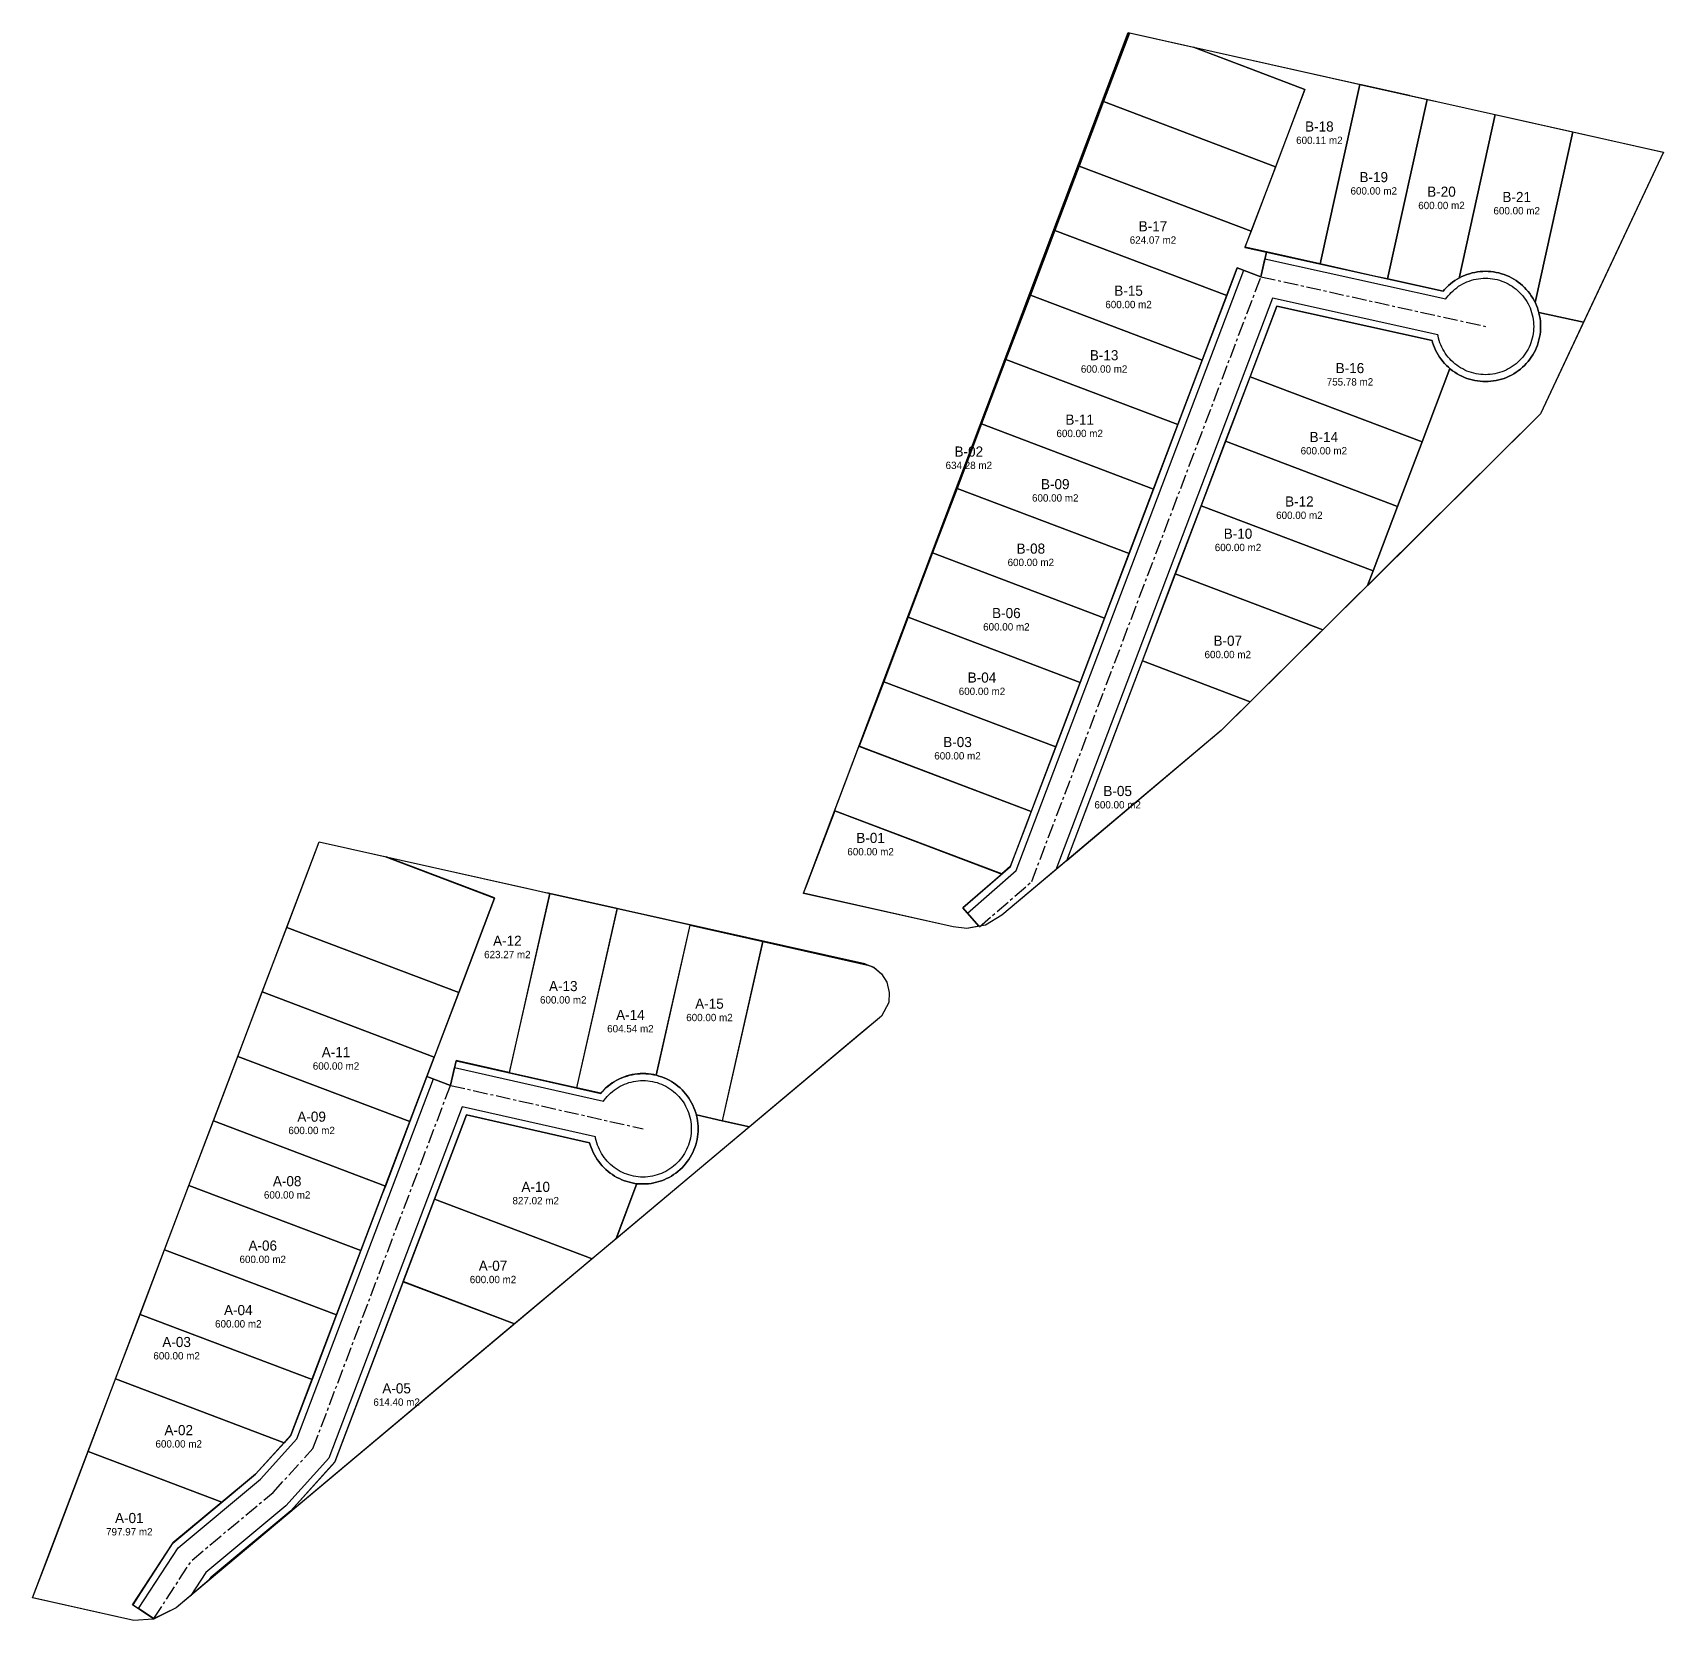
# Model space of a CAD drawing. Header units: metres. Extents: x 357879 to 358234, y 2285120 to 2285465.
import ezdxf
from ezdxf.enums import TextEntityAlignment as Align

# ---------------------------------------------------------------- set-up
doc = ezdxf.new("R2010")
doc.units = ezdxf.units.M
doc.linetypes.add('CENTER', pattern=[5.08, 3.175, -0.635, 0.635, -0.635])
for name, color, linetype in [('AREA-VERDE', 3, 'Continuous'), ('LOT-LOTES', 2, 'Continuous'), ('LOT-LOTES-IRREG', 30, 'Continuous'), ('LOT-TEXTO', 7, 'Continuous'), ('POLIGONO', 5, 'Continuous'), ('VIAL-ARROYO', 8, 'Continuous'), ('VIAL-BANQUETA', 9, 'Continuous'), ('VIAL-EJE', 1, 'Continuous')]:
    doc.layers.add(name, color=color, linetype=linetype)

msp = doc.modelspace()

# ---------------------------------------------------------------- texts
at = {"layer": 'LOT-TEXTO'}
for s, height, p in [('600.11 m2', 1.6, (358159.2, 2285441.71)), ('B-18', 2.2, (358159.2, 2285444.71)), ('B-19', 2.2, (358171.03, 2285433.7)), ('600.00 m2', 1.6, (358171.03, 2285430.7)), ('600.00 m2', 1.6, (358185.76, 2285427.53)), ('B-20', 2.2, (358185.76, 2285430.53)), ('B-21', 2.2, (358202.13, 2285429.38)), ('600.00 m2', 1.6, (358202.13, 2285426.38)), ('B-17', 2.2, (358123, 2285423.01)), ('624.07 m2', 1.6, (358123, 2285420.01)), ('B-15', 2.2, (358117.69, 2285408.98)), ('600.00 m2', 1.6, (358117.69, 2285405.98)), ('600.00 m2', 1.6, (358112.37, 2285391.95)), ('B-13', 2.2, (358112.37, 2285394.95)), ('B-16', 2.2, (358165.85, 2285392.15)), ('755.78 m2', 1.6, (358165.85, 2285389.15)), ('600.00 m2', 1.6, (358107.06, 2285377.93)), ('B-11', 2.2, (358107.06, 2285380.93)), ('B-02', 2.2, (358082.94, 2285373.99)), ('B-14', 2.2, (358160.17, 2285377.16)), ('634.28 m2', 1.6, (358082.94, 2285370.99)), ('600.00 m2', 1.6, (358160.17, 2285374.16)), ('B-09', 2.2, (358101.74, 2285366.9)), ('600.00 m2', 1.6, (358101.74, 2285363.9)), ('600.00 m2', 1.6, (358154.85, 2285360.13)), ('B-12', 2.2, (358154.85, 2285363.13)), ('B-08', 2.2, (358096.43, 2285352.87)), ('600.00 m2', 1.6, (358141.5, 2285353.12)), ('B-10', 2.2, (358141.5, 2285356.12)), ('600.00 m2', 1.6, (358096.43, 2285349.87)), ('B-06', 2.2, (358091.11, 2285338.85)), ('600.00 m2', 1.6, (358091.11, 2285335.85)), ('B-07', 2.2, (358139.27, 2285332.83)), ('600.00 m2', 1.6, (358139.27, 2285329.83)), ('B-04', 2.2, (358085.8, 2285324.82)), ('600.00 m2', 1.6, (358085.8, 2285321.82)), ('B-03', 2.2, (358080.48, 2285310.79)), ('600.00 m2', 1.6, (358080.48, 2285307.79)), ('B-05', 2.2, (358115.32, 2285300.13)), ('600.00 m2', 1.6, (358115.32, 2285297.13)), ('B-01', 2.2, (358061.57, 2285289.93)), ('600.00 m2', 1.6, (358061.57, 2285286.93)), ('A-12', 2.2, (357982.55, 2285267.55)), ('623.27 m2', 1.6, (357982.55, 2285264.55)), ('A-13', 2.2, (357994.71, 2285257.69)), ('600.00 m2', 1.6, (357994.71, 2285254.69)), ('A-15', 2.2, (358026.52, 2285253.85)), ('A-14', 2.2, (358009.32, 2285251.42)), ('600.00 m2', 1.6, (358026.52, 2285250.85)), ('604.54 m2', 1.6, (358009.32, 2285248.42)), ('A-11', 2.2, (357945.28, 2285243.31)), ('600.00 m2', 1.6, (357945.28, 2285240.31)), ('A-09', 2.2, (357939.97, 2285229.28)), ('600.00 m2', 1.6, (357939.97, 2285226.28)), ('A-08', 2.2, (357934.65, 2285215.25)), ('600.00 m2', 1.6, (357934.65, 2285212.25)), ('827.02 m2', 1.6, (357988.72, 2285211.01)), ('A-10', 2.2, (357988.72, 2285214.01)), ('A-06', 2.2, (357929.34, 2285201.23)), ('600.00 m2', 1.6, (357929.34, 2285198.23)), ('A-07', 2.2, (357979.43, 2285196.85)), ('600.00 m2', 1.6, (357979.43, 2285193.85)), ('A-04', 2.2, (357924.02, 2285187.2)), ('600.00 m2', 1.6, (357924.02, 2285184.2)), ('A-03', 2.2, (357910.6, 2285180.25)), ('600.00 m2', 1.6, (357910.6, 2285177.25)), ('A-05', 2.2, (357958.46, 2285170.17)), ('614.40 m2', 1.6, (357958.46, 2285167.17)), ('A-02', 2.2, (357911.06, 2285161.08)), ('600.00 m2', 1.6, (357911.06, 2285158.08)), ('A-01', 2.2, (357900.31, 2285141.96)), ('797.97 m2', 1.6, (357900.31, 2285138.96))]:
    msp.add_text(s, height=height, dxfattribs=at).set_placement(p, align=Align.MIDDLE_CENTER)

# ---------------------------------------------------------------- linework, layer by layer
at = {"layer": 'AREA-VERDE'}
for points in [[(358117.93, 2285465.06), (358131.79, 2285461.97), (358144.45, 2285457.17), (358156.05, 2285452.77), (358149.68, 2285435.96), (358112.27, 2285450.13), (358117.93, 2285465.06)], [(358112.27, 2285450.13), (358149.68, 2285435.96), (358144.36, 2285421.93), (358106.96, 2285436.11), (358112.27, 2285450.13)], [(358234.02, 2285439.15), (358234.02, 2285439.15), (358234.02, 2285439.15), (358234.02, 2285439.15), (358234.02, 2285439.15), (358234.03, 2285439.15), (358234.03, 2285439.15), (358234.03, 2285439.15), (358234.03, 2285439.15), (358234.03, 2285439.15), (358234.03, 2285439.15), (358234.03, 2285439.15), (358234.03, 2285439.15), (358234.03, 2285439.15), (358234.03, 2285439.15), (358234.03, 2285439.15), (358234.03, 2285439.15), (358234.03, 2285439.15), (358234.03, 2285439.15), (358234.03, 2285439.15), (358234.03, 2285439.15), (358234.03, 2285439.15), (358234.03, 2285439.15), (358234.03, 2285439.15), (358234.03, 2285439.15), (358234.03, 2285439.15), (358234.03, 2285439.15), (358234.03, 2285439.15), (358234.03, 2285439.15), (358234.03, 2285439.15), (358234.03, 2285439.15), (358234.03, 2285439.15), (358234.03, 2285439.15), (358234.03, 2285439.15), (358234.03, 2285439.15), (358234.03, 2285439.15), (358234.03, 2285439.15), (358234.03, 2285439.15), (358234.03, 2285439.15), (358234.03, 2285439.15), (358234.03, 2285439.15), (358234.03, 2285439.15), (358234.03, 2285439.15), (358234.03, 2285439.15), (358234.03, 2285439.15), (358234.03, 2285439.15), (358234.03, 2285439.15), (358234.03, 2285439.15), (358234.03, 2285439.15), (358234.03, 2285439.15), (358234.03, 2285439.15), (358234.03, 2285439.15), (358234.03, 2285439.15), (358234.03, 2285439.15), (358234.03, 2285439.15), (358234.03, 2285439.15), (358234.03, 2285439.15), (358234.03, 2285439.14), (358234.03, 2285439.14), (358234.03, 2285439.14), (358234.03, 2285439.14), (358234.03, 2285439.14), (358234.03, 2285439.14), (358234.03, 2285439.14), (358234.03, 2285439.14), (358234.03, 2285439.14), (358234.03, 2285439.14), (358234.03, 2285439.14), (358234.03, 2285439.14), (358234.03, 2285439.14), (358234.03, 2285439.14), (358234.03, 2285439.14), (358234.03, 2285439.14), (358234.03, 2285439.14), (358234.03, 2285439.14), (358234.03, 2285439.14), (358234.03, 2285439.14), (358234.03, 2285439.14), (358216.68, 2285402.12), (358206.93, 2285404.27), (358206.81, 2285404.69), (358206.81, 2285404.69), (358206.81, 2285404.69), (358206.81, 2285404.69), (358206.81, 2285404.69), (358206.81, 2285404.69), (358206.81, 2285404.69), (358206.81, 2285404.69), (358206.63, 2285405.25), (358206.63, 2285405.25), (358206.63, 2285405.25), (358206.63, 2285405.25), (358206.63, 2285405.25), (358206.63, 2285405.25), (358206.63, 2285405.25), (358206.63, 2285405.25), (358206.41, 2285405.8), (358206.41, 2285405.8), (358206.41, 2285405.8), (358206.41, 2285405.8), (358206.41, 2285405.8), (358206.41, 2285405.8), (358206.41, 2285405.8), (358206.41, 2285405.8), (358206.18, 2285406.34), (358206.18, 2285406.34), (358206.18, 2285406.34), (358206.18, 2285406.34), (358206.18, 2285406.34), (358206.18, 2285406.34), (358206.18, 2285406.34), (358206.18, 2285406.34), (358206.14, 2285406.42), (358214.35, 2285443.54), (358234.02, 2285439.15)], [(358169.71, 2285344.87), (358169.71, 2285344.87), (358169.71, 2285344.87), (358169.71, 2285344.87), (358169.71, 2285344.87), (358169.71, 2285344.87), (358169.71, 2285344.87), (358169.71, 2285344.87), (358169.71, 2285344.87), (358169.71, 2285344.87), (358169.71, 2285344.87), (358169.71, 2285344.87), (358169.71, 2285344.87), (358169.71, 2285344.87), (358169.71, 2285344.87), (358169.71, 2285344.87), (358169.71, 2285344.87), (358169.7, 2285344.87), (358169.7, 2285344.87), (358169.7, 2285344.88), (358169.7, 2285344.88), (358169.7, 2285344.88), (358169.7, 2285344.88), (358169.7, 2285344.88), (358169.7, 2285344.88), (358169.7, 2285344.88), (358169.7, 2285344.88), (358169.7, 2285344.88), (358169.7, 2285344.88), (358169.7, 2285344.88), (358170.9, 2285348.03), (358176.21, 2285362.06), (358181.53, 2285376.09), (358187.58, 2285392.04), (358187.58, 2285392.04), (358187.58, 2285392.04), (358187.58, 2285392.04), (358187.58, 2285392.04), (358187.58, 2285392.04), (358187.58, 2285392.04), (358187.58, 2285392.04), (358187.58, 2285392.05), (358187.58, 2285392.05), (358187.58, 2285392.05), (358187.58, 2285392.05), (358187.58, 2285392.05), (358187.58, 2285392.05), (358187.58, 2285392.05), (358187.58, 2285392.05), (358187.58, 2285392.05), (358187.58, 2285392.05), (358187.58, 2285392.05), (358187.58, 2285392.05), (358187.58, 2285392.05), (358187.58, 2285392.04), (358187.58, 2285392.04), (358187.58, 2285392.04), (358187.71, 2285391.93), (358187.71, 2285391.93), (358187.71, 2285391.93), (358187.71, 2285391.93), (358187.71, 2285391.93), (358187.71, 2285391.93), (358187.71, 2285391.93), (358187.71, 2285391.93), (358188.18, 2285391.57), (358188.18, 2285391.57), (358188.18, 2285391.57), (358188.18, 2285391.57), (358188.18, 2285391.57), (358188.18, 2285391.57), (358188.18, 2285391.57), (358188.18, 2285391.57), (358188.66, 2285391.23), (358188.66, 2285391.23), (358188.66, 2285391.23), (358188.66, 2285391.23), (358188.66, 2285391.23), (358188.66, 2285391.23), (358188.66, 2285391.23), (358188.66, 2285391.23), (358189.16, 2285390.92), (358189.16, 2285390.92), (358189.16, 2285390.92), (358189.16, 2285390.92), (358189.16, 2285390.92), (358189.16, 2285390.92), (358189.16, 2285390.92), (358189.16, 2285390.92), (358189.67, 2285390.63), (358189.67, 2285390.63), (358189.67, 2285390.63), (358189.67, 2285390.63), (358189.67, 2285390.63), (358189.67, 2285390.63), (358189.67, 2285390.63), (358189.67, 2285390.63), (358190.2, 2285390.36), (358190.2, 2285390.36), (358190.2, 2285390.36), (358190.2, 2285390.36), (358190.2, 2285390.36), (358190.2, 2285390.36), (358190.2, 2285390.36), (358190.2, 2285390.36), (358190.74, 2285390.12), (358190.74, 2285390.12), (358190.74, 2285390.12), (358190.74, 2285390.12), (358190.74, 2285390.12), (358190.74, 2285390.12), (358190.74, 2285390.12), (358190.74, 2285390.12), (358191.28, 2285389.91), (358191.28, 2285389.91), (358191.28, 2285389.91), (358191.28, 2285389.91), (358191.28, 2285389.91), (358191.28, 2285389.91), (358191.28, 2285389.91), (358191.28, 2285389.91), (358191.84, 2285389.73), (358191.84, 2285389.73), (358191.84, 2285389.73), (358191.84, 2285389.73), (358191.84, 2285389.73), (358191.84, 2285389.73), (358191.84, 2285389.73), (358191.84, 2285389.73), (358192.41, 2285389.57), (358192.41, 2285389.57), (358192.41, 2285389.57), (358192.41, 2285389.57), (358192.41, 2285389.57), (358192.41, 2285389.57), (358192.41, 2285389.57), (358192.41, 2285389.57), (358192.99, 2285389.44), (358192.99, 2285389.44), (358192.99, 2285389.44), (358192.99, 2285389.44), (358192.99, 2285389.44), (358192.99, 2285389.44), (358192.99, 2285389.44), (358192.99, 2285389.44), (358193.57, 2285389.34), (358193.57, 2285389.34), (358193.57, 2285389.34), (358193.57, 2285389.34), (358193.57, 2285389.34), (358193.57, 2285389.34), (358193.57, 2285389.34), (358193.57, 2285389.34), (358194.15, 2285389.27), (358194.15, 2285389.27), (358194.15, 2285389.27), (358194.15, 2285389.27), (358194.15, 2285389.27), (358194.15, 2285389.27), (358194.15, 2285389.27), (358194.15, 2285389.27), (358194.74, 2285389.22), (358194.74, 2285389.22), (358194.74, 2285389.22), (358194.74, 2285389.22), (358194.74, 2285389.22), (358194.74, 2285389.22), (358194.74, 2285389.22), (358194.74, 2285389.22), (358195.33, 2285389.21), (358195.33, 2285389.21), (358195.33, 2285389.21), (358195.33, 2285389.21), (358195.33, 2285389.21), (358195.33, 2285389.21), (358195.33, 2285389.21), (358195.33, 2285389.21), (358195.92, 2285389.22), (358195.92, 2285389.22), (358195.92, 2285389.22), (358195.92, 2285389.22), (358195.92, 2285389.22), (358195.92, 2285389.22), (358195.92, 2285389.22), (358195.92, 2285389.22), (358196.5, 2285389.27), (358196.5, 2285389.27), (358196.5, 2285389.27), (358196.5, 2285389.27), (358196.5, 2285389.27), (358196.5, 2285389.27), (358196.5, 2285389.27), (358196.5, 2285389.27), (358197.09, 2285389.34), (358197.09, 2285389.34), (358197.09, 2285389.34), (358197.09, 2285389.34), (358197.09, 2285389.34), (358197.09, 2285389.34), (358197.09, 2285389.34), (358197.09, 2285389.34), (358197.67, 2285389.44), (358197.67, 2285389.44), (358197.67, 2285389.44), (358197.67, 2285389.44), (358197.67, 2285389.44), (358197.67, 2285389.44), (358197.67, 2285389.44), (358197.67, 2285389.44), (358198.24, 2285389.57), (358198.24, 2285389.57), (358198.24, 2285389.57), (358198.24, 2285389.57), (358198.24, 2285389.57), (358198.24, 2285389.57), (358198.24, 2285389.57), (358198.24, 2285389.57), (358198.81, 2285389.73), (358198.81, 2285389.73), (358198.81, 2285389.73), (358198.81, 2285389.73), (358198.81, 2285389.73), (358198.81, 2285389.73), (358198.81, 2285389.73), (358198.81, 2285389.73), (358199.37, 2285389.91), (358199.37, 2285389.91), (358199.37, 2285389.91), (358199.37, 2285389.91), (358199.37, 2285389.91), (358199.37, 2285389.91), (358199.37, 2285389.91), (358199.37, 2285389.91), (358199.92, 2285390.12), (358199.92, 2285390.12), (358199.92, 2285390.12), (358199.92, 2285390.12), (358199.92, 2285390.12), (358199.92, 2285390.12), (358199.92, 2285390.12), (358199.92, 2285390.12), (358200.46, 2285390.36), (358200.46, 2285390.36), (358200.46, 2285390.36), (358200.46, 2285390.36), (358200.46, 2285390.36), (358200.46, 2285390.36), (358200.46, 2285390.36), (358200.46, 2285390.36), (358200.98, 2285390.63), (358200.98, 2285390.63), (358200.98, 2285390.63), (358200.98, 2285390.63), (358200.98, 2285390.63), (358200.98, 2285390.63), (358200.98, 2285390.63), (358200.98, 2285390.63), (358201.5, 2285390.92), (358201.5, 2285390.92), (358201.5, 2285390.92), (358201.5, 2285390.92), (358201.5, 2285390.92), (358201.5, 2285390.92), (358201.5, 2285390.92), (358201.5, 2285390.92), (358201.99, 2285391.23), (358201.99, 2285391.23), (358201.99, 2285391.23), (358201.99, 2285391.23), (358201.99, 2285391.23), (358201.99, 2285391.23), (358201.99, 2285391.23), (358201.99, 2285391.23), (358202.48, 2285391.57), (358202.48, 2285391.57), (358202.48, 2285391.57), (358202.48, 2285391.57), (358202.48, 2285391.57), (358202.48, 2285391.57), (358202.48, 2285391.57), (358202.48, 2285391.57), (358202.94, 2285391.93), (358202.94, 2285391.93), (358202.94, 2285391.93), (358202.94, 2285391.93), (358202.94, 2285391.93), (358202.94, 2285391.93), (358202.94, 2285391.93), (358202.94, 2285391.93), (358203.39, 2285392.32), (358203.39, 2285392.32), (358203.39, 2285392.32), (358203.39, 2285392.32), (358203.39, 2285392.32), (358203.39, 2285392.32), (358203.39, 2285392.32), (358203.39, 2285392.32), (358203.81, 2285392.72), (358203.81, 2285392.72), (358203.81, 2285392.72), (358203.81, 2285392.72), (358203.81, 2285392.72), (358203.81, 2285392.72), (358203.81, 2285392.72), (358203.81, 2285392.72), (358204.22, 2285393.15), (358204.22, 2285393.15), (358204.22, 2285393.15), (358204.22, 2285393.15), (358204.22, 2285393.15), (358204.22, 2285393.15), (358204.22, 2285393.15), (358204.22, 2285393.15), (358204.6, 2285393.6), (358204.6, 2285393.6), (358204.6, 2285393.6), (358204.6, 2285393.6), (358204.6, 2285393.6), (358204.6, 2285393.6), (358204.6, 2285393.6), (358204.6, 2285393.6), (358204.97, 2285394.06), (358204.97, 2285394.06), (358204.97, 2285394.06), (358204.97, 2285394.06), (358204.97, 2285394.06), (358204.97, 2285394.06), (358204.97, 2285394.06), (358204.97, 2285394.06), (358205.3, 2285394.54), (358205.3, 2285394.54), (358205.3, 2285394.54), (358205.3, 2285394.54), (358205.3, 2285394.54), (358205.3, 2285394.54), (358205.3, 2285394.54), (358205.3, 2285394.54), (358205.62, 2285395.04), (358205.62, 2285395.04), (358205.62, 2285395.04), (358205.62, 2285395.04), (358205.62, 2285395.04), (358205.62, 2285395.04), (358205.62, 2285395.04), (358205.62, 2285395.04), (358205.91, 2285395.55), (358205.91, 2285395.55), (358205.91, 2285395.55), (358205.91, 2285395.55), (358205.91, 2285395.55), (358205.91, 2285395.55), (358205.91, 2285395.55), (358205.91, 2285395.55), (358206.18, 2285396.08), (358206.18, 2285396.08), (358206.18, 2285396.08), (358206.18, 2285396.08), (358206.18, 2285396.08), (358206.18, 2285396.08), (358206.18, 2285396.08), (358206.18, 2285396.08), (358206.41, 2285396.62), (358206.41, 2285396.62), (358206.41, 2285396.62), (358206.41, 2285396.62), (358206.41, 2285396.62), (358206.41, 2285396.62), (358206.41, 2285396.62), (358206.41, 2285396.62), (358206.63, 2285397.17), (358206.63, 2285397.17), (358206.63, 2285397.17), (358206.63, 2285397.17), (358206.63, 2285397.17), (358206.63, 2285397.17), (358206.63, 2285397.17), (358206.63, 2285397.17), (358206.81, 2285397.72), (358206.81, 2285397.72), (358206.81, 2285397.72), (358206.81, 2285397.72), (358206.81, 2285397.72), (358206.81, 2285397.72), (358206.81, 2285397.72), (358206.81, 2285397.72), (358206.97, 2285398.29), (358206.97, 2285398.29), (358206.97, 2285398.29), (358206.97, 2285398.29), (358206.97, 2285398.29), (358206.97, 2285398.29), (358206.97, 2285398.29), (358206.97, 2285398.29), (358207.1, 2285398.87), (358207.1, 2285398.87), (358207.1, 2285398.87), (358207.1, 2285398.87), (358207.1, 2285398.87), (358207.1, 2285398.87), (358207.1, 2285398.87), (358207.1, 2285398.87), (358207.2, 2285399.45), (358207.2, 2285399.45), (358207.2, 2285399.45), (358207.2, 2285399.45), (358207.2, 2285399.45), (358207.2, 2285399.45), (358207.2, 2285399.45), (358207.2, 2285399.45), (358207.27, 2285400.03), (358207.27, 2285400.03), (358207.27, 2285400.03), (358207.27, 2285400.03), (358207.27, 2285400.03), (358207.27, 2285400.03), (358207.27, 2285400.03), (358207.27, 2285400.03), (358207.31, 2285400.62), (358207.31, 2285400.62), (358207.31, 2285400.62), (358207.31, 2285400.62), (358207.31, 2285400.62), (358207.31, 2285400.62), (358207.31, 2285400.62), (358207.31, 2285400.62), (358207.33, 2285401.21), (358207.33, 2285401.21), (358207.33, 2285401.21), (358207.33, 2285401.21), (358207.33, 2285401.21), (358207.33, 2285401.21), (358207.33, 2285401.21), (358207.33, 2285401.21), (358207.31, 2285401.8), (358207.31, 2285401.8), (358207.31, 2285401.8), (358207.31, 2285401.8), (358207.31, 2285401.8), (358207.31, 2285401.8), (358207.31, 2285401.8), (358207.31, 2285401.8), (358207.27, 2285402.38), (358207.27, 2285402.38), (358207.27, 2285402.38), (358207.27, 2285402.38), (358207.27, 2285402.38), (358207.27, 2285402.38), (358207.27, 2285402.38), (358207.27, 2285402.38), (358207.2, 2285402.97), (358207.2, 2285402.97), (358207.2, 2285402.97), (358207.2, 2285402.97), (358207.2, 2285402.97), (358207.2, 2285402.97), (358207.2, 2285402.97), (358207.2, 2285402.97), (358207.1, 2285403.55), (358207.1, 2285403.55), (358207.1, 2285403.55), (358207.1, 2285403.55), (358207.1, 2285403.55), (358207.1, 2285403.55), (358207.1, 2285403.55), (358207.1, 2285403.55), (358206.97, 2285404.12), (358206.97, 2285404.12), (358206.97, 2285404.12), (358206.97, 2285404.12), (358206.97, 2285404.12), (358206.97, 2285404.12), (358206.97, 2285404.12), (358206.97, 2285404.12), (358206.93, 2285404.27), (358206.93, 2285404.27), (358206.93, 2285404.27), (358206.93, 2285404.27), (358206.93, 2285404.27), (358206.93, 2285404.27), (358206.93, 2285404.27), (358206.93, 2285404.27), (358206.93, 2285404.27), (358206.93, 2285404.27), (358206.93, 2285404.27), (358206.93, 2285404.27), (358206.93, 2285404.27), (358206.93, 2285404.27), (358206.93, 2285404.27), (358206.93, 2285404.27), (358206.93, 2285404.27), (358206.93, 2285404.27), (358206.93, 2285404.27), (358206.93, 2285404.27), (358206.93, 2285404.27), (358206.93, 2285404.27), (358216.67, 2285402.12), (358216.67, 2285402.12), (358216.68, 2285402.12), (358216.68, 2285402.12), (358216.68, 2285402.12), (358216.68, 2285402.12), (358216.68, 2285402.12), (358216.68, 2285402.12), (358216.68, 2285402.12), (358216.68, 2285402.12), (358216.68, 2285402.11), (358216.68, 2285402.11), (358216.68, 2285402.11), (358216.68, 2285402.11), (358216.68, 2285402.11), (358216.68, 2285402.11), (358216.68, 2285402.11), (358216.68, 2285402.11), (358216.68, 2285402.11), (358207.33, 2285382.17), (358207.33, 2285382.17), (358207.33, 2285382.17), (358207.33, 2285382.17), (358207.33, 2285382.17), (358207.33, 2285382.17), (358207.33, 2285382.17), (358207.33, 2285382.17), (358207.33, 2285382.17), (358207.33, 2285382.17), (358207.33, 2285382.17), (358207.33, 2285382.17), (358207.33, 2285382.17), (358207.33, 2285382.17), (358207.33, 2285382.17), (358207.33, 2285382.17), (358207.33, 2285382.17), (358207.33, 2285382.17), (358207.33, 2285382.17), (358207.33, 2285382.17), (358207.33, 2285382.17), (358207.33, 2285382.17), (358207.33, 2285382.17), (358207.33, 2285382.17), (358207.33, 2285382.17), (358207.33, 2285382.17), (358207.33, 2285382.17), (358207.33, 2285382.17), (358207.33, 2285382.17), (358207.33, 2285382.17), (358207.33, 2285382.17), (358207.33, 2285382.17), (358207.33, 2285382.17), (358207.33, 2285382.17), (358207.33, 2285382.17), (358207.33, 2285382.17), (358207.33, 2285382.17), (358207.33, 2285382.17), (358207.33, 2285382.17), (358207.33, 2285382.17), (358169.71, 2285344.87), (358169.71, 2285344.87), (358169.71, 2285344.87)], [(357941.62, 2285289.06), (357941.62, 2285289.07), (357941.62, 2285289.07), (357941.62, 2285289.07), (357941.62, 2285289.07), (357941.62, 2285289.07), (357941.62, 2285289.07), (357941.62, 2285289.07), (357941.62, 2285289.07), (357941.62, 2285289.07), (357941.62, 2285289.07), (357941.62, 2285289.07), (357941.63, 2285289.07), (357941.63, 2285289.07), (357941.63, 2285289.07), (357941.63, 2285289.07), (357955.89, 2285285.88), (357979.76, 2285276.84), (357971.96, 2285256.27), (357934.56, 2285270.44), (357941.62, 2285289.06)], [(357934.56, 2285270.44), (357971.96, 2285256.27), (357966.64, 2285242.24), (357929.24, 2285256.41), (357934.56, 2285270.44)], [(358059.26, 2285247.24), (358059.26, 2285247.24), (358059.26, 2285247.24), (358059.26, 2285247.24), (358059.25, 2285247.24), (358059.25, 2285247.24), (358059.25, 2285247.24), (358059.25, 2285247.24), (358059.25, 2285247.24), (358059.24, 2285247.24), (358059.24, 2285247.24), (358059.24, 2285247.24), (358059.24, 2285247.24), (358059.24, 2285247.24), (358059.23, 2285247.24), (358059.23, 2285247.24), (358059.23, 2285247.24), (358035.2, 2285227.07), (358029.32, 2285228.4), (358038.12, 2285267.38), (358061.26, 2285262.16), (358062.25, 2285261.76), (358062.46, 2285261.57), (358062.47, 2285261.57), (358062.47, 2285261.57), (358062.47, 2285261.57), (358062.47, 2285261.57), (358062.47, 2285261.57), (358062.48, 2285261.57), (358062.48, 2285261.57), (358062.48, 2285261.57), (358062.48, 2285261.57), (358062.48, 2285261.57), (358062.49, 2285261.57), (358062.49, 2285261.57), (358062.49, 2285261.57), (358062.49, 2285261.57), (358062.49, 2285261.57), (358062.49, 2285261.57), (358062.49, 2285261.57), (358062.49, 2285261.57), (358062.49, 2285261.57), (358062.49, 2285261.57), (358062.49, 2285261.57), (358062.49, 2285261.57), (358062.49, 2285261.57), (358062.49, 2285261.57), (358062.5, 2285261.57), (358062.5, 2285261.57), (358062.5, 2285261.57), (358062.5, 2285261.57), (358062.5, 2285261.57), (358063.93, 2285260.35), (358063.93, 2285260.34), (358063.93, 2285260.34), (358063.93, 2285260.34), (358063.93, 2285260.34), (358063.93, 2285260.34), (358063.93, 2285260.34), (358063.93, 2285260.34), (358063.93, 2285260.34), (358063.93, 2285260.34), (358063.93, 2285260.34), (358063.93, 2285260.34), (358063.93, 2285260.34), (358063.93, 2285260.34), (358063.93, 2285260.34), (358063.93, 2285260.34), (358063.93, 2285260.34), (358063.93, 2285260.34), (358063.93, 2285260.34), (358063.93, 2285260.34), (358063.93, 2285260.34), (358063.93, 2285260.34), (358063.93, 2285260.34), (358063.93, 2285260.34), (358063.93, 2285260.34), (358065.12, 2285258.56), (358065.12, 2285258.56), (358065.12, 2285258.56), (358065.12, 2285258.56), (358065.12, 2285258.56), (358065.12, 2285258.56), (358065.12, 2285258.56), (358065.12, 2285258.56), (358065.12, 2285258.56), (358065.12, 2285258.56), (358065.12, 2285258.56), (358065.12, 2285258.56), (358065.12, 2285258.56), (358065.12, 2285258.56), (358065.12, 2285258.56), (358065.12, 2285258.56), (358065.12, 2285258.56), (358065.12, 2285258.56), (358065.12, 2285258.56), (358065.12, 2285258.56), (358065.12, 2285258.56), (358065.12, 2285258.56), (358065.12, 2285258.56), (358065.12, 2285258.56), (358065.12, 2285258.56), (358065.12, 2285258.55), (358065.12, 2285258.55), (358065.12, 2285258.55), (358065.12, 2285258.55), (358065.12, 2285258.55), (358065.12, 2285258.55), (358065.12, 2285258.55), (358065.12, 2285258.55), (358065.64, 2285256.29), (358065.64, 2285256.29), (358065.64, 2285256.29), (358065.64, 2285256.29), (358065.64, 2285256.29), (358065.64, 2285256.29), (358065.64, 2285256.29), (358065.64, 2285256.29), (358065.64, 2285256.29), (358065.64, 2285256.29), (358065.64, 2285256.29), (358065.64, 2285256.29), (358065.64, 2285256.29), (358065.64, 2285256.29), (358065.64, 2285256.29), (358065.64, 2285256.29), (358065.64, 2285256.29), (358065.64, 2285256.29), (358065.64, 2285256.29), (358065.64, 2285256.29), (358065.64, 2285256.29), (358065.64, 2285256.29), (358065.64, 2285256.29), (358065.64, 2285256.29), (358065.64, 2285256.29), (358065.51, 2285254.15), (358065.51, 2285254.15), (358065.51, 2285254.15), (358065.51, 2285254.15), (358065.51, 2285254.15), (358065.51, 2285254.15), (358065.51, 2285254.15), (358065.51, 2285254.15), (358065.51, 2285254.15), (358065.51, 2285254.15), (358065.51, 2285254.15), (358065.51, 2285254.15), (358065.51, 2285254.15), (358065.51, 2285254.15), (358065.51, 2285254.15), (358065.51, 2285254.15), (358065.51, 2285254.15), (358065.51, 2285254.15), (358065.51, 2285254.14), (358065.51, 2285254.14), (358065.51, 2285254.14), (358065.51, 2285254.14), (358065.51, 2285254.14), (358065.51, 2285254.14), (358065.51, 2285254.14), (358065.51, 2285254.14), (358065.51, 2285254.14), (358065.51, 2285254.14), (358065.51, 2285254.14), (358065.51, 2285254.14), (358065.51, 2285254.14), (358065.51, 2285254.14), (358065.51, 2285254.14), (358063.95, 2285251.17), (358063.95, 2285251.17), (358063.95, 2285251.17), (358063.95, 2285251.17), (358063.95, 2285251.17), (358063.95, 2285251.17), (358063.95, 2285251.17), (358063.95, 2285251.17), (358063.95, 2285251.17), (358063.95, 2285251.17), (358063.95, 2285251.17), (358063.95, 2285251.17), (358063.95, 2285251.17), (358063.95, 2285251.17), (358063.95, 2285251.17), (358063.94, 2285251.17), (358063.94, 2285251.16), (358063.94, 2285251.16), (358063.94, 2285251.16), (358063.94, 2285251.16), (358063.94, 2285251.16), (358063.94, 2285251.16), (358063.94, 2285251.16), (358063.94, 2285251.16), (358063.94, 2285251.16), (358063.94, 2285251.16), (358063.94, 2285251.16), (358063.94, 2285251.16), (358063.94, 2285251.16), (358063.94, 2285251.16), (358063.94, 2285251.16), (358063.94, 2285251.16), (358063.94, 2285251.16), (358059.26, 2285247.24), (358059.26, 2285247.24), (358059.26, 2285247.24), (358059.26, 2285247.24), (358059.26, 2285247.24), (358059.26, 2285247.24), (358059.26, 2285247.24), (358059.26, 2285247.24), (358059.26, 2285247.24), (358059.26, 2285247.24), (358059.26, 2285247.24), (358059.26, 2285247.24), (358059.26, 2285247.24)], [(358006.22, 2285202.73), (358006.22, 2285202.73), (358006.22, 2285202.73), (358006.22, 2285202.73), (358006.22, 2285202.73), (358006.22, 2285202.73), (358006.22, 2285202.73), (358006.22, 2285202.73), (358006.22, 2285202.73), (358006.22, 2285202.73), (358006.22, 2285202.73), (358006.21, 2285202.73), (358006.21, 2285202.73), (358006.21, 2285202.73), (358006.21, 2285202.73), (358006.21, 2285202.73), (358006.21, 2285202.73), (358006.21, 2285202.73), (358006.21, 2285202.73), (358006.21, 2285202.73), (358006.21, 2285202.73), (358006.21, 2285202.73), (358006.21, 2285202.73), (358006.21, 2285202.74), (358006.21, 2285202.74), (358006.21, 2285202.74), (358006.21, 2285202.74), (358006.21, 2285202.74), (358006.21, 2285202.74), (358010.75, 2285214.71), (358010.75, 2285214.71), (358010.75, 2285214.71), (358010.75, 2285214.71), (358010.75, 2285214.71), (358010.75, 2285214.71), (358010.75, 2285214.71), (358010.75, 2285214.71), (358010.75, 2285214.71), (358010.75, 2285214.71), (358010.75, 2285214.71), (358010.75, 2285214.71), (358010.75, 2285214.71), (358010.75, 2285214.71), (358010.75, 2285214.71), (358010.75, 2285214.71), (358010.75, 2285214.71), (358010.75, 2285214.71), (358010.88, 2285214.7), (358010.88, 2285214.7), (358010.88, 2285214.7), (358010.88, 2285214.7), (358010.88, 2285214.7), (358010.88, 2285214.7), (358010.88, 2285214.7), (358010.88, 2285214.7), (358011.47, 2285214.65), (358011.47, 2285214.65), (358011.47, 2285214.65), (358011.47, 2285214.65), (358011.47, 2285214.65), (358011.47, 2285214.65), (358011.47, 2285214.65), (358011.47, 2285214.65), (358012.06, 2285214.64), (358012.06, 2285214.64), (358012.06, 2285214.64), (358012.06, 2285214.64), (358012.06, 2285214.64), (358012.06, 2285214.64), (358012.06, 2285214.64), (358012.06, 2285214.64), (358012.65, 2285214.65), (358012.65, 2285214.65), (358012.65, 2285214.65), (358012.65, 2285214.65), (358012.65, 2285214.65), (358012.65, 2285214.65), (358012.65, 2285214.65), (358012.65, 2285214.65), (358013.24, 2285214.7), (358013.24, 2285214.7), (358013.24, 2285214.7), (358013.24, 2285214.7), (358013.24, 2285214.7), (358013.24, 2285214.7), (358013.24, 2285214.7), (358013.24, 2285214.7), (358013.82, 2285214.77), (358013.82, 2285214.77), (358013.82, 2285214.77), (358013.82, 2285214.77), (358013.82, 2285214.77), (358013.82, 2285214.77), (358013.82, 2285214.77), (358013.82, 2285214.77), (358014.4, 2285214.87), (358014.4, 2285214.87), (358014.4, 2285214.87), (358014.4, 2285214.87), (358014.4, 2285214.87), (358014.4, 2285214.87), (358014.4, 2285214.87), (358014.4, 2285214.87), (358014.98, 2285215), (358014.98, 2285215), (358014.98, 2285215), (358014.98, 2285215), (358014.98, 2285215), (358014.98, 2285215), (358014.98, 2285215), (358014.98, 2285215), (358015.54, 2285215.15), (358015.54, 2285215.15), (358015.54, 2285215.15), (358015.54, 2285215.15), (358015.54, 2285215.15), (358015.54, 2285215.15), (358015.54, 2285215.15), (358015.54, 2285215.15), (358016.1, 2285215.34), (358016.1, 2285215.34), (358016.1, 2285215.34), (358016.1, 2285215.34), (358016.1, 2285215.34), (358016.1, 2285215.34), (358016.1, 2285215.34), (358016.1, 2285215.34), (358016.65, 2285215.55), (358016.65, 2285215.55), (358016.65, 2285215.55), (358016.65, 2285215.55), (358016.65, 2285215.55), (358016.65, 2285215.55), (358016.65, 2285215.55), (358016.65, 2285215.55), (358017.19, 2285215.79), (358017.19, 2285215.79), (358017.19, 2285215.79), (358017.19, 2285215.79), (358017.19, 2285215.79), (358017.19, 2285215.79), (358017.19, 2285215.79), (358017.19, 2285215.79), (358017.72, 2285216.05), (358017.72, 2285216.05), (358017.72, 2285216.05), (358017.72, 2285216.05), (358017.72, 2285216.05), (358017.72, 2285216.05), (358017.72, 2285216.05), (358017.72, 2285216.05), (358018.23, 2285216.34), (358018.23, 2285216.34), (358018.23, 2285216.34), (358018.23, 2285216.34), (358018.23, 2285216.34), (358018.23, 2285216.34), (358018.23, 2285216.34), (358018.23, 2285216.34), (358018.73, 2285216.66), (358018.73, 2285216.66), (358018.73, 2285216.66), (358018.73, 2285216.66), (358018.73, 2285216.66), (358018.73, 2285216.66), (358018.73, 2285216.66), (358018.73, 2285216.66), (358019.21, 2285217), (358019.21, 2285217), (358019.21, 2285217), (358019.21, 2285217), (358019.21, 2285217), (358019.21, 2285217), (358019.21, 2285217), (358019.21, 2285217), (358019.67, 2285217.36), (358019.67, 2285217.36), (358019.67, 2285217.36), (358019.67, 2285217.36), (358019.67, 2285217.36), (358019.67, 2285217.36), (358019.67, 2285217.36), (358019.67, 2285217.36), (358020.12, 2285217.75), (358020.12, 2285217.75), (358020.12, 2285217.75), (358020.12, 2285217.75), (358020.12, 2285217.75), (358020.12, 2285217.75), (358020.12, 2285217.75), (358020.12, 2285217.75), (358020.55, 2285218.15), (358020.55, 2285218.15), (358020.55, 2285218.15), (358020.55, 2285218.15), (358020.55, 2285218.15), (358020.55, 2285218.15), (358020.55, 2285218.15), (358020.55, 2285218.15), (358020.95, 2285218.58), (358020.95, 2285218.58), (358020.95, 2285218.58), (358020.95, 2285218.58), (358020.95, 2285218.58), (358020.95, 2285218.58), (358020.95, 2285218.58), (358020.95, 2285218.58), (358021.34, 2285219.02), (358021.34, 2285219.02), (358021.34, 2285219.02), (358021.34, 2285219.02), (358021.34, 2285219.02), (358021.34, 2285219.02), (358021.34, 2285219.02), (358021.34, 2285219.02), (358021.7, 2285219.49), (358021.7, 2285219.49), (358021.7, 2285219.49), (358021.7, 2285219.49), (358021.7, 2285219.49), (358021.7, 2285219.49), (358021.7, 2285219.49), (358021.7, 2285219.49), (358022.04, 2285219.97), (358022.04, 2285219.97), (358022.04, 2285219.97), (358022.04, 2285219.97), (358022.04, 2285219.97), (358022.04, 2285219.97), (358022.04, 2285219.97), (358022.04, 2285219.97), (358022.35, 2285220.47), (358022.35, 2285220.47), (358022.35, 2285220.47), (358022.35, 2285220.47), (358022.35, 2285220.47), (358022.35, 2285220.47), (358022.35, 2285220.47), (358022.35, 2285220.47), (358022.64, 2285220.98), (358022.64, 2285220.98), (358022.64, 2285220.98), (358022.64, 2285220.98), (358022.64, 2285220.98), (358022.64, 2285220.98), (358022.64, 2285220.98), (358022.64, 2285220.98), (358022.91, 2285221.51), (358022.91, 2285221.51), (358022.91, 2285221.51), (358022.91, 2285221.51), (358022.91, 2285221.51), (358022.91, 2285221.51), (358022.91, 2285221.51), (358022.91, 2285221.51), (358023.15, 2285222.04), (358023.15, 2285222.04), (358023.15, 2285222.04), (358023.15, 2285222.04), (358023.15, 2285222.04), (358023.15, 2285222.04), (358023.15, 2285222.04), (358023.15, 2285222.04), (358023.36, 2285222.59), (358023.36, 2285222.59), (358023.36, 2285222.59), (358023.36, 2285222.59), (358023.36, 2285222.59), (358023.36, 2285222.59), (358023.36, 2285222.59), (358023.36, 2285222.59), (358023.54, 2285223.15), (358023.54, 2285223.15), (358023.54, 2285223.15), (358023.54, 2285223.15), (358023.54, 2285223.15), (358023.54, 2285223.15), (358023.54, 2285223.15), (358023.54, 2285223.15), (358023.7, 2285223.72), (358023.7, 2285223.72), (358023.7, 2285223.72), (358023.7, 2285223.72), (358023.7, 2285223.72), (358023.7, 2285223.72), (358023.7, 2285223.72), (358023.7, 2285223.72), (358023.83, 2285224.3), (358023.83, 2285224.3), (358023.83, 2285224.3), (358023.83, 2285224.3), (358023.83, 2285224.3), (358023.83, 2285224.3), (358023.83, 2285224.3), (358023.83, 2285224.3), (358023.93, 2285224.88), (358023.93, 2285224.88), (358023.93, 2285224.88), (358023.93, 2285224.88), (358023.93, 2285224.88), (358023.93, 2285224.88), (358023.93, 2285224.88), (358023.93, 2285224.88), (358024, 2285225.46), (358024, 2285225.46), (358024, 2285225.46), (358024, 2285225.46), (358024, 2285225.46), (358024, 2285225.46), (358024, 2285225.46), (358024, 2285225.46), (358024.05, 2285226.05), (358024.05, 2285226.05), (358024.05, 2285226.05), (358024.05, 2285226.05), (358024.05, 2285226.05), (358024.05, 2285226.05), (358024.05, 2285226.05), (358024.05, 2285226.05), (358024.06, 2285226.64), (358024.06, 2285226.64), (358024.06, 2285226.64), (358024.06, 2285226.64), (358024.06, 2285226.64), (358024.06, 2285226.64), (358024.06, 2285226.64), (358024.06, 2285226.64), (358024.05, 2285227.23), (358024.05, 2285227.23), (358024.05, 2285227.23), (358024.05, 2285227.23), (358024.05, 2285227.23), (358024.05, 2285227.23), (358024.05, 2285227.23), (358024.05, 2285227.23), (358024, 2285227.81), (358024, 2285227.81), (358024, 2285227.81), (358024, 2285227.81), (358024, 2285227.81), (358024, 2285227.81), (358024, 2285227.81), (358024, 2285227.81), (358023.93, 2285228.4), (358023.93, 2285228.4), (358023.93, 2285228.4), (358023.93, 2285228.4), (358023.93, 2285228.4), (358023.93, 2285228.4), (358023.93, 2285228.4), (358023.93, 2285228.4), (358023.83, 2285228.98), (358023.83, 2285228.98), (358023.83, 2285228.98), (358023.83, 2285228.98), (358023.83, 2285228.98), (358023.83, 2285228.98), (358023.83, 2285228.98), (358023.83, 2285228.98), (358023.7, 2285229.55), (358023.7, 2285229.55), (358023.7, 2285229.55), (358023.7, 2285229.55), (358023.7, 2285229.55), (358023.7, 2285229.55), (358023.7, 2285229.55), (358023.7, 2285229.55), (358023.68, 2285229.65), (358023.68, 2285229.65), (358023.68, 2285229.65), (358023.68, 2285229.65), (358023.68, 2285229.65), (358023.68, 2285229.65), (358023.68, 2285229.65), (358023.68, 2285229.65), (358023.68, 2285229.65), (358023.68, 2285229.65), (358023.68, 2285229.65), (358023.68, 2285229.65), (358023.68, 2285229.65), (358023.68, 2285229.65), (358023.68, 2285229.65), (358023.68, 2285229.65), (358023.68, 2285229.65), (358023.68, 2285229.65), (358023.68, 2285229.65), (358023.68, 2285229.65), (358023.68, 2285229.65), (358023.68, 2285229.65), (358029.3, 2285228.39), (358035.2, 2285227.05), (358035.2, 2285227.05), (358035.2, 2285227.05), (358035.2, 2285227.05), (358035.2, 2285227.05), (358035.2, 2285227.05), (358035.2, 2285227.05), (358035.2, 2285227.05), (358035.2, 2285227.05), (358035.2, 2285227.05), (358035.2, 2285227.05), (358035.2, 2285227.05), (358035.2, 2285227.05), (358035.2, 2285227.05), (358035.2, 2285227.05), (358035.2, 2285227.05), (358035.2, 2285227.05), (358035.2, 2285227.05), (358035.2, 2285227.05), (358035.2, 2285227.05), (358035.2, 2285227.05), (358035.2, 2285227.05), (358035.2, 2285227.05), (358035.2, 2285227.05), (358006.22, 2285202.73), (358006.22, 2285202.73), (358006.22, 2285202.73)]]:
    msp.add_lwpolyline(points, close=True, dxfattribs=at)
at = {"layer": 'LOT-LOTES'}
for points in [[(358182.67, 2285450.61), (358174.03, 2285411.56), (358171.51, 2285412.11), (358159.38, 2285414.8), (358168.02, 2285453.85), (358182.67, 2285450.61)], [(358184.39, 2285450.23), (358197.45, 2285447.32), (358189.58, 2285411.74), (358189.16, 2285411.5), (358189.16, 2285411.5), (358189.16, 2285411.5), (358189.16, 2285411.5), (358189.16, 2285411.5), (358189.16, 2285411.5), (358189.16, 2285411.5), (358189.16, 2285411.5), (358188.66, 2285411.19), (358188.66, 2285411.19), (358188.66, 2285411.19), (358188.66, 2285411.19), (358188.66, 2285411.19), (358188.66, 2285411.19), (358188.66, 2285411.19), (358188.66, 2285411.19), (358188.18, 2285410.85), (358188.18, 2285410.85), (358188.18, 2285410.85), (358188.18, 2285410.85), (358188.18, 2285410.85), (358188.18, 2285410.85), (358188.18, 2285410.85), (358188.18, 2285410.85), (358187.71, 2285410.48), (358187.71, 2285410.48), (358187.71, 2285410.48), (358187.71, 2285410.48), (358187.71, 2285410.48), (358187.71, 2285410.48), (358187.71, 2285410.48), (358187.71, 2285410.48), (358187.27, 2285410.1), (358187.27, 2285410.1), (358187.27, 2285410.1), (358187.27, 2285410.1), (358187.27, 2285410.1), (358187.27, 2285410.1), (358187.27, 2285410.1), (358187.27, 2285410.1), (358186.84, 2285409.69), (358186.84, 2285409.69), (358186.84, 2285409.69), (358186.84, 2285409.69), (358186.84, 2285409.69), (358186.84, 2285409.69), (358186.84, 2285409.69), (358186.84, 2285409.69), (358186.44, 2285409.27), (358186.44, 2285409.27), (358186.44, 2285409.27), (358186.44, 2285409.27), (358186.44, 2285409.27), (358186.44, 2285409.27), (358186.44, 2285409.27), (358186.44, 2285409.27), (358186.11, 2285408.89), (358186.11, 2285408.89), (358186.11, 2285408.89), (358186.11, 2285408.89), (358186.11, 2285408.89), (358186.11, 2285408.89), (358186.11, 2285408.89), (358186.11, 2285408.89), (358186.11, 2285408.89), (358186.11, 2285408.89), (358186.11, 2285408.89), (358186.11, 2285408.89), (358186.11, 2285408.89), (358186.11, 2285408.89), (358186.11, 2285408.89), (358186.11, 2285408.89), (358186.11, 2285408.89), (358186.11, 2285408.89), (358186.11, 2285408.89), (358186.11, 2285408.89), (358186.11, 2285408.88), (358186.11, 2285408.88), (358186.1, 2285408.88), (358186.1, 2285408.88), (358186.1, 2285408.88), (358186.1, 2285408.88), (358186.1, 2285408.88), (358186.1, 2285408.88), (358186.1, 2285408.88), (358186.1, 2285408.88), (358186.1, 2285408.88), (358186.1, 2285408.88), (358186.1, 2285408.88), (358186.1, 2285408.88), (358186.1, 2285408.88), (358186.1, 2285408.88), (358186.1, 2285408.88), (358186.1, 2285408.88), (358186.1, 2285408.88), (358186.1, 2285408.88), (358186.1, 2285408.88), (358186.1, 2285408.88), (358186.1, 2285408.88), (358186.1, 2285408.88), (358186.1, 2285408.88), (358186.1, 2285408.88), (358186.1, 2285408.88), (358186.1, 2285408.88), (358186.1, 2285408.88), (358186.1, 2285408.88), (358186.1, 2285408.88), (358186.1, 2285408.88), (358186.1, 2285408.88), (358186.1, 2285408.88), (358186.1, 2285408.88), (358186.1, 2285408.88), (358174.03, 2285411.56), (358182.67, 2285450.61), (358184.39, 2285450.23)], [(358101.64, 2285422.08), (358139.05, 2285407.91), (358133.73, 2285393.88), (358096.33, 2285408.05), (358101.64, 2285422.08)], [(358096.33, 2285408.05), (358133.73, 2285393.88), (358128.42, 2285379.85), (358091.01, 2285394.03), (358096.33, 2285408.05)], [(358091.01, 2285394.03), (358128.42, 2285379.85), (358123.1, 2285365.83), (358085.7, 2285380), (358091.01, 2285394.03)], [(358144.13, 2285390.26), (358181.53, 2285376.09), (358176.21, 2285362.06), (358138.81, 2285376.23), (358144.13, 2285390.26)], [(358085.7, 2285380), (358123.1, 2285365.83), (358117.79, 2285351.8), (358080.38, 2285365.97), (358085.7, 2285380)], [(358138.81, 2285376.23), (358176.21, 2285362.06), (358170.9, 2285348.03), (358133.49, 2285362.21), (358138.81, 2285376.23)], [(358080.38, 2285365.97), (358117.79, 2285351.8), (358112.47, 2285337.77), (358075.07, 2285351.95), (358080.38, 2285365.97)], [(358075.07, 2285351.95), (358112.47, 2285337.77), (358107.16, 2285323.75), (358069.75, 2285337.92), (358075.07, 2285351.95)], [(358069.75, 2285337.92), (358107.16, 2285323.75), (358101.84, 2285309.72), (358064.44, 2285323.89), (358069.75, 2285337.92)], [(358064.44, 2285323.89), (358101.84, 2285309.72), (358096.53, 2285295.69), (358059.12, 2285309.87), (358064.44, 2285323.89)], [(358006.43, 2285274.55), (357997.62, 2285235.53), (357982.99, 2285238.84), (357991.8, 2285277.86), (358006.43, 2285274.55)], [(357929.24, 2285256.41), (357966.64, 2285242.24), (357965.05, 2285238.04), (357965.05, 2285238.04), (357961.33, 2285228.21), (357923.93, 2285242.38), (357929.24, 2285256.41)], [(357923.93, 2285242.38), (357961.33, 2285228.21), (357956.01, 2285214.18), (357918.61, 2285228.36), (357923.93, 2285242.38)], [(357918.61, 2285228.36), (357956.01, 2285214.18), (357955.34, 2285212.41), (357950.69, 2285200.15), (357913.29, 2285214.33), (357918.61, 2285228.36)], [(357913.29, 2285214.33), (357950.69, 2285200.15), (357945.38, 2285186.13), (357907.98, 2285200.3), (357913.29, 2285214.33)], [(357907.98, 2285200.3), (357945.38, 2285186.13), (357940.06, 2285172.1), (357902.66, 2285186.27), (357907.98, 2285200.3)], [(357935.48, 2285159.99), (357935.48, 2285159.99), (357935.47, 2285159.99), (357935.47, 2285159.99), (357935.47, 2285159.99), (357935.47, 2285159.99), (357935.47, 2285159.99), (357933.98, 2285158.34), (357897.34, 2285172.23), (357902.66, 2285186.27), (357940.06, 2285172.1), (357935.48, 2285159.99), (357935.48, 2285159.99)]]:
    msp.add_lwpolyline(points, close=True, dxfattribs=at)
at = {"layer": 'LOT-LOTES-IRREG'}
for points in [[(358049.62, 2285284.81), (358049.62, 2285284.81), (358049.62, 2285284.81), (358049.62, 2285284.81), (358049.62, 2285284.81), (358049.62, 2285284.81), (358049.62, 2285284.81), (358049.62, 2285284.81), (358117.57, 2285465.13), (358117.57, 2285465.13), (358117.57, 2285465.13), (358117.57, 2285465.13), (358117.57, 2285465.13), (358117.57, 2285465.13), (358117.57, 2285465.13), (358117.57, 2285465.13), (358117.57, 2285465.13), (358117.57, 2285465.13), (358117.57, 2285465.13), (358117.57, 2285465.13), (358117.57, 2285465.13), (358117.57, 2285465.13), (358117.57, 2285465.13), (358117.57, 2285465.13), (358117.57, 2285465.13), (358117.57, 2285465.13), (358117.57, 2285465.13), (358117.57, 2285465.13), (358117.57, 2285465.13), (358117.57, 2285465.13), (358117.57, 2285465.13), (358117.57, 2285465.13), (358117.57, 2285465.13), (358117.57, 2285465.13), (358117.57, 2285465.13), (358117.57, 2285465.13), (358117.57, 2285465.13), (358117.57, 2285465.13), (358117.57, 2285465.13), (358117.57, 2285465.13), (358117.57, 2285465.13), (358117.57, 2285465.13), (358117.57, 2285465.13), (358117.57, 2285465.13), (358117.57, 2285465.13), (358117.57, 2285465.13), (358117.57, 2285465.13), (358117.57, 2285465.13), (358117.57, 2285465.13), (358117.57, 2285465.13), (358117.57, 2285465.13), (358117.57, 2285465.13), (358117.57, 2285465.13), (358117.57, 2285465.13), (358117.57, 2285465.13), (358117.57, 2285465.13), (358117.57, 2285465.13), (358117.57, 2285465.13), (358117.57, 2285465.14), (358117.57, 2285465.14), (358117.57, 2285465.14), (358117.57, 2285465.14), (358117.57, 2285465.14), (358117.57, 2285465.14), (358117.57, 2285465.14), (358117.57, 2285465.14), (358117.57, 2285465.14), (358117.57, 2285465.14), (358117.57, 2285465.14), (358117.57, 2285465.14), (358117.57, 2285465.14), (358117.57, 2285465.14), (358117.57, 2285465.14), (358117.57, 2285465.14), (358117.57, 2285465.14), (358117.57, 2285465.14), (358117.57, 2285465.14), (358117.57, 2285465.14), (358117.57, 2285465.14), (358117.57, 2285465.14), (358117.57, 2285465.14), (358117.57, 2285465.14), (358117.57, 2285465.14), (358117.57, 2285465.14), (358117.57, 2285465.14), (358117.57, 2285465.14), (358117.57, 2285465.14), (358117.57, 2285465.14), (358117.57, 2285465.14), (358117.57, 2285465.14), (358117.57, 2285465.14), (358117.57, 2285465.14), (358117.57, 2285465.14), (358117.58, 2285465.14), (358117.58, 2285465.14), (358117.58, 2285465.14), (358117.58, 2285465.14), (358117.58, 2285465.14), (358117.58, 2285465.14), (358117.58, 2285465.14), (358117.58, 2285465.14), (358117.58, 2285465.14), (358117.58, 2285465.14), (358117.58, 2285465.14), (358117.58, 2285465.14), (358117.58, 2285465.14), (358117.58, 2285465.14), (358117.58, 2285465.14), (358117.58, 2285465.14), (358117.58, 2285465.14), (358117.58, 2285465.14), (358117.58, 2285465.14), (358117.58, 2285465.14), (358117.58, 2285465.14), (358117.58, 2285465.14), (358117.58, 2285465.14), (358117.58, 2285465.14), (358117.58, 2285465.14), (358117.58, 2285465.14), (358117.58, 2285465.14), (358117.58, 2285465.14), (358117.58, 2285465.14), (358117.58, 2285465.14), (358117.58, 2285465.14), (358117.58, 2285465.14), (358117.58, 2285465.14), (358117.58, 2285465.14), (358117.58, 2285465.14), (358117.58, 2285465.14), (358117.92, 2285465.06), (358117.92, 2285465.06), (358117.92, 2285465.06), (358117.93, 2285465.06), (358117.93, 2285465.06), (358117.93, 2285465.06), (358117.93, 2285465.06), (358117.93, 2285465.06), (358117.93, 2285465.06), (358117.93, 2285465.06), (358117.93, 2285465.06), (358117.93, 2285465.06), (358117.93, 2285465.06), (358117.93, 2285465.06), (358117.93, 2285465.06), (358117.93, 2285465.06), (358117.93, 2285465.06), (358117.93, 2285465.05), (358117.93, 2285465.05), (358117.93, 2285465.05), (358117.93, 2285465.05), (358117.93, 2285465.05), (358117.93, 2285465.05), (358117.93, 2285465.05), (358112.27, 2285450.13), (358106.96, 2285436.11), (358101.64, 2285422.08), (358096.33, 2285408.05), (358091.01, 2285394.03), (358085.7, 2285380), (358080.38, 2285365.97), (358075.07, 2285351.95), (358069.75, 2285337.92), (358064.44, 2285323.89), (358059.12, 2285309.87), (358059.12, 2285309.86), (358059.12, 2285309.86), (358059.12, 2285309.86), (358059.12, 2285309.86), (358059.12, 2285309.86), (358059.12, 2285309.85), (358059.12, 2285309.85), (358059.12, 2285309.85), (358059.12, 2285309.85), (358059.12, 2285309.85), (358059.13, 2285309.85), (358059.13, 2285309.84), (358059.13, 2285309.84), (358059.13, 2285309.84), (358059.13, 2285309.84), (358059.13, 2285309.84), (358096.5, 2285295.68), (358095.46, 2285292.93), (358091.96, 2285283.7), (358090.09, 2285282.08), (358053.82, 2285295.82), (358053.82, 2285295.82), (358053.82, 2285295.82), (358053.81, 2285295.82), (358053.81, 2285295.82), (358053.81, 2285295.82), (358053.81, 2285295.82), (358053.81, 2285295.82), (358053.81, 2285295.82), (358053.8, 2285295.82), (358053.8, 2285295.82), (358053.8, 2285295.82), (358053.8, 2285295.82), (358053.8, 2285295.81), (358053.8, 2285295.81), (358053.8, 2285295.81), (358053.79, 2285295.81), (358049.62, 2285284.8), (358049.62, 2285284.8), (358049.62, 2285284.8), (358049.62, 2285284.8), (358049.62, 2285284.8), (358049.62, 2285284.8), (358049.62, 2285284.8), (358049.62, 2285284.8), (358049.62, 2285284.8), (358049.62, 2285284.8), (358049.62, 2285284.8), (358049.62, 2285284.8), (358049.62, 2285284.8), (358049.62, 2285284.8), (358049.62, 2285284.8), (358049.62, 2285284.8), (358049.62, 2285284.8), (358049.62, 2285284.8), (358049.62, 2285284.8), (358049.62, 2285284.8), (358049.62, 2285284.8), (358049.62, 2285284.8), (358049.62, 2285284.8), (358049.62, 2285284.8), (358049.62, 2285284.8), (358049.62, 2285284.8), (358049.62, 2285284.8), (358049.62, 2285284.81), (358049.62, 2285284.81), (358049.62, 2285284.81)], [(358131.85, 2285461.95), (358131.85, 2285461.95), (358131.85, 2285461.95), (358131.85, 2285461.95), (358131.85, 2285461.95), (358131.85, 2285461.95), (358131.85, 2285461.95), (358131.85, 2285461.95), (358131.85, 2285461.95), (358131.85, 2285461.95), (358131.85, 2285461.95), (358131.85, 2285461.95), (358131.85, 2285461.95), (358131.85, 2285461.95), (358131.85, 2285461.95), (358131.85, 2285461.95), (358131.85, 2285461.95), (358131.85, 2285461.95), (358131.86, 2285461.95), (358131.86, 2285461.95), (358131.86, 2285461.95), (358131.86, 2285461.95), (358131.86, 2285461.95), (358178.81, 2285451.47), (358178.81, 2285451.47), (358178.81, 2285451.47), (358178.81, 2285451.47), (358178.81, 2285451.47), (358178.81, 2285451.47), (358178.81, 2285451.47), (358178.81, 2285451.47), (358178.81, 2285451.47), (358178.81, 2285451.47), (358178.81, 2285451.47), (358178.81, 2285451.47), (358178.81, 2285451.47), (358178.81, 2285451.47), (358178.81, 2285451.47), (358178.81, 2285451.47), (358178.81, 2285451.47), (358178.81, 2285451.47), (358178.81, 2285451.47), (358178.81, 2285451.47), (358178.81, 2285451.47), (358178.81, 2285451.47), (358178.81, 2285451.47), (358178.81, 2285451.47), (358178.81, 2285451.47), (358178.81, 2285451.47), (358178.81, 2285451.47), (358178.81, 2285451.46), (358178.81, 2285451.46), (358178.81, 2285451.46), (358178.81, 2285451.46), (358178.81, 2285451.46), (358178.81, 2285451.46), (358178.81, 2285451.46), (358168.02, 2285453.85), (358168.02, 2285453.85), (358168.02, 2285453.85), (358168.02, 2285453.85), (358168.02, 2285453.85), (358168.01, 2285453.85), (358168.01, 2285453.85), (358168.01, 2285453.85), (358168.01, 2285453.85), (358168.01, 2285453.85), (358168.01, 2285453.85), (358168, 2285453.84), (358168, 2285453.84), (358168, 2285453.84), (358168, 2285453.84), (358168, 2285453.84), (358168, 2285453.84), (358159.37, 2285414.82), (358147.68, 2285417.41), (358143.06, 2285418.43), (358144.38, 2285421.93), (358149.7, 2285435.95), (358156.07, 2285452.77), (358156.07, 2285452.77), (358156.07, 2285452.77), (358156.07, 2285452.77), (358156.07, 2285452.77), (358156.07, 2285452.77), (358156.07, 2285452.77), (358156.07, 2285452.77), (358156.07, 2285452.77), (358156.07, 2285452.78), (358156.07, 2285452.78), (358156.07, 2285452.78), (358156.07, 2285452.78), (358156.07, 2285452.78), (358156.07, 2285452.79), (358156.06, 2285452.79), (358156.06, 2285452.79), (358156.06, 2285452.79), (358156.06, 2285452.79), (358156.06, 2285452.79), (358156.06, 2285452.79), (358156.06, 2285452.79), (358156.06, 2285452.79), (358144.45, 2285457.19), (358132.54, 2285461.7), (358132.53, 2285461.7), (358132.4, 2285461.73), (358132.4, 2285461.73), (358132.4, 2285461.73), (358131.85, 2285461.94), (358131.85, 2285461.94), (358131.85, 2285461.94), (358131.85, 2285461.94), (358131.85, 2285461.94), (358131.85, 2285461.94), (358131.85, 2285461.94), (358131.85, 2285461.94), (358131.85, 2285461.94), (358131.85, 2285461.94), (358131.85, 2285461.94), (358131.85, 2285461.94), (358131.85, 2285461.94), (358131.85, 2285461.95), (358131.85, 2285461.95), (358131.85, 2285461.95)], [(358214.35, 2285443.54), (358206.14, 2285406.42), (358205.91, 2285406.87), (358205.91, 2285406.87), (358205.91, 2285406.87), (358205.91, 2285406.87), (358205.91, 2285406.87), (358205.91, 2285406.87), (358205.91, 2285406.87), (358205.91, 2285406.87), (358205.62, 2285407.38), (358205.62, 2285407.38), (358205.62, 2285407.38), (358205.62, 2285407.38), (358205.62, 2285407.38), (358205.62, 2285407.38), (358205.62, 2285407.38), (358205.62, 2285407.38), (358205.3, 2285407.88), (358205.3, 2285407.88), (358205.3, 2285407.88), (358205.3, 2285407.88), (358205.3, 2285407.88), (358205.3, 2285407.88), (358205.3, 2285407.88), (358205.3, 2285407.88), (358204.97, 2285408.36), (358204.97, 2285408.36), (358204.97, 2285408.36), (358204.97, 2285408.36), (358204.97, 2285408.36), (358204.97, 2285408.36), (358204.97, 2285408.36), (358204.97, 2285408.36), (358204.6, 2285408.82), (358204.6, 2285408.82), (358204.6, 2285408.82), (358204.6, 2285408.82), (358204.6, 2285408.82), (358204.6, 2285408.82), (358204.6, 2285408.82), (358204.6, 2285408.82), (358204.22, 2285409.27), (358204.22, 2285409.27), (358204.22, 2285409.27), (358204.22, 2285409.27), (358204.22, 2285409.27), (358204.22, 2285409.27), (358204.22, 2285409.27), (358204.22, 2285409.27), (358203.81, 2285409.69), (358203.81, 2285409.69), (358203.81, 2285409.69), (358203.81, 2285409.69), (358203.81, 2285409.69), (358203.81, 2285409.69), (358203.81, 2285409.69), (358203.81, 2285409.69), (358203.39, 2285410.1), (358203.39, 2285410.1), (358203.39, 2285410.1), (358203.39, 2285410.1), (358203.39, 2285410.1), (358203.39, 2285410.1), (358203.39, 2285410.1), (358203.39, 2285410.1), (358202.94, 2285410.48), (358202.94, 2285410.48), (358202.94, 2285410.48), (358202.94, 2285410.48), (358202.94, 2285410.48), (358202.94, 2285410.48), (358202.94, 2285410.48), (358202.94, 2285410.48), (358202.48, 2285410.85), (358202.48, 2285410.85), (358202.48, 2285410.85), (358202.48, 2285410.85), (358202.48, 2285410.85), (358202.48, 2285410.85), (358202.48, 2285410.85), (358202.48, 2285410.85), (358201.99, 2285411.19), (358201.99, 2285411.19), (358201.99, 2285411.19), (358201.99, 2285411.19), (358201.99, 2285411.19), (358201.99, 2285411.19), (358201.99, 2285411.19), (358201.99, 2285411.19), (358201.5, 2285411.5), (358201.5, 2285411.5), (358201.5, 2285411.5), (358201.5, 2285411.5), (358201.5, 2285411.5), (358201.5, 2285411.5), (358201.5, 2285411.5), (358201.5, 2285411.5), (358200.98, 2285411.79), (358200.98, 2285411.79), (358200.98, 2285411.79), (358200.98, 2285411.79), (358200.98, 2285411.79), (358200.98, 2285411.79), (358200.98, 2285411.79), (358200.98, 2285411.79), (358200.46, 2285412.06), (358200.46, 2285412.06), (358200.46, 2285412.06), (358200.46, 2285412.06), (358200.46, 2285412.06), (358200.46, 2285412.06), (358200.46, 2285412.06), (358200.46, 2285412.06), (358199.92, 2285412.3), (358199.92, 2285412.3), (358199.92, 2285412.3), (358199.92, 2285412.3), (358199.92, 2285412.3), (358199.92, 2285412.3), (358199.92, 2285412.3), (358199.92, 2285412.3), (358199.37, 2285412.51), (358199.37, 2285412.51), (358199.37, 2285412.51), (358199.37, 2285412.51), (358199.37, 2285412.51), (358199.37, 2285412.51), (358199.37, 2285412.51), (358199.37, 2285412.51), (358198.81, 2285412.69), (358198.81, 2285412.69), (358198.81, 2285412.69), (358198.81, 2285412.69), (358198.81, 2285412.69), (358198.81, 2285412.69), (358198.81, 2285412.69), (358198.81, 2285412.69), (358198.24, 2285412.85), (358198.24, 2285412.85), (358198.24, 2285412.85), (358198.24, 2285412.85), (358198.24, 2285412.85), (358198.24, 2285412.85), (358198.24, 2285412.85), (358198.24, 2285412.85), (358197.67, 2285412.98), (358197.67, 2285412.98), (358197.67, 2285412.98), (358197.67, 2285412.98), (358197.67, 2285412.98), (358197.67, 2285412.98), (358197.67, 2285412.98), (358197.67, 2285412.98), (358197.09, 2285413.08), (358197.09, 2285413.08), (358197.09, 2285413.08), (358197.09, 2285413.08), (358197.09, 2285413.08), (358197.09, 2285413.08), (358197.09, 2285413.08), (358197.09, 2285413.08), (358196.5, 2285413.15), (358196.5, 2285413.15), (358196.5, 2285413.15), (358196.5, 2285413.15), (358196.5, 2285413.15), (358196.5, 2285413.15), (358196.5, 2285413.15), (358196.5, 2285413.15), (358195.92, 2285413.19), (358195.92, 2285413.19), (358195.92, 2285413.19), (358195.92, 2285413.19), (358195.92, 2285413.19), (358195.92, 2285413.19), (358195.92, 2285413.19), (358195.92, 2285413.19), (358195.33, 2285413.21), (358195.33, 2285413.21), (358195.33, 2285413.21), (358195.33, 2285413.21), (358195.33, 2285413.21), (358195.33, 2285413.21), (358195.33, 2285413.21), (358195.33, 2285413.21), (358194.74, 2285413.19), (358194.74, 2285413.19), (358194.74, 2285413.19), (358194.74, 2285413.19), (358194.74, 2285413.19), (358194.74, 2285413.19), (358194.74, 2285413.19), (358194.74, 2285413.19), (358194.15, 2285413.15), (358194.15, 2285413.15), (358194.15, 2285413.15), (358194.15, 2285413.15), (358194.15, 2285413.15), (358194.15, 2285413.15), (358194.15, 2285413.15), (358194.15, 2285413.15), (358193.57, 2285413.08), (358193.57, 2285413.08), (358193.57, 2285413.08), (358193.57, 2285413.08), (358193.57, 2285413.08), (358193.57, 2285413.08), (358193.57, 2285413.08), (358193.57, 2285413.08), (358192.99, 2285412.98), (358192.99, 2285412.98), (358192.99, 2285412.98), (358192.99, 2285412.98), (358192.99, 2285412.98), (358192.99, 2285412.98), (358192.99, 2285412.98), (358192.99, 2285412.98), (358192.41, 2285412.85), (358192.41, 2285412.85), (358192.41, 2285412.85), (358192.41, 2285412.85), (358192.41, 2285412.85), (358192.41, 2285412.85), (358192.41, 2285412.85), (358192.41, 2285412.85), (358191.84, 2285412.69), (358191.84, 2285412.69), (358191.84, 2285412.69), (358191.84, 2285412.69), (358191.84, 2285412.69), (358191.84, 2285412.69), (358191.84, 2285412.69), (358191.84, 2285412.69), (358191.28, 2285412.51), (358191.28, 2285412.51), (358191.28, 2285412.51), (358191.28, 2285412.51), (358191.28, 2285412.51), (358191.28, 2285412.51), (358191.28, 2285412.51), (358191.28, 2285412.51), (358190.74, 2285412.3), (358190.74, 2285412.3), (358190.74, 2285412.3), (358190.74, 2285412.3), (358190.74, 2285412.3), (358190.74, 2285412.3), (358190.74, 2285412.3), (358190.74, 2285412.3), (358190.2, 2285412.06), (358190.2, 2285412.06), (358190.2, 2285412.06), (358190.2, 2285412.06), (358190.2, 2285412.06), (358190.2, 2285412.06), (358190.2, 2285412.06), (358190.2, 2285412.06), (358189.67, 2285411.79), (358189.67, 2285411.79), (358189.67, 2285411.79), (358189.67, 2285411.79), (358189.67, 2285411.79), (358189.67, 2285411.79), (358189.67, 2285411.79), (358189.67, 2285411.79), (358189.58, 2285411.74), (358197.45, 2285447.32), (358214.35, 2285443.54)], [(358141.35, 2285413.96), (358141.35, 2285413.96), (358141.35, 2285413.96), (358141.35, 2285413.97), (358141.34, 2285413.97), (358141.34, 2285413.97), (358141.34, 2285413.97), (358141.34, 2285413.97), (358141.34, 2285413.97), (358141.33, 2285413.97), (358141.33, 2285413.97), (358141.33, 2285413.97), (358141.33, 2285413.96), (358141.33, 2285413.96), (358141.32, 2285413.96), (358141.32, 2285413.96), (358141.32, 2285413.96), (358141.32, 2285413.96), (358141.32, 2285413.96), (358141.32, 2285413.95), (358139.04, 2285407.93), (358101.67, 2285422.09), (358106.97, 2285436.08), (358144.34, 2285421.92), (358143.02, 2285418.44), (358143.02, 2285418.44), (358143.02, 2285418.44), (358143.02, 2285418.43), (358143.02, 2285418.43), (358143.02, 2285418.43), (358143.02, 2285418.43), (358143.02, 2285418.43), (358143.02, 2285418.43), (358143.02, 2285418.42), (358143.02, 2285418.42), (358143.02, 2285418.42), (358143.02, 2285418.42), (358143.03, 2285418.42), (358143.03, 2285418.42), (358143.03, 2285418.42), (358143.03, 2285418.41), (358143.03, 2285418.41), (358143.03, 2285418.41), (358143.03, 2285418.41), (358143.04, 2285418.41), (358147.67, 2285417.39), (358147.67, 2285417.39), (358147.67, 2285417.39), (358147.67, 2285417.39), (358147.67, 2285417.39), (358147.67, 2285417.39), (358147.67, 2285417.39), (358147.67, 2285417.39), (358147.67, 2285417.39), (358147.67, 2285417.39), (358147.68, 2285417.38), (358147.68, 2285417.38), (358147.68, 2285417.38), (358147.68, 2285417.38), (358147.68, 2285417.38), (358147.68, 2285417.38), (358147.68, 2285417.38), (358147.68, 2285417.38), (358146.49, 2285412.03), (358146.49, 2285412.03), (358146.49, 2285412.03), (358146.49, 2285412.03), (358146.49, 2285412.03), (358146.49, 2285412.03), (358146.49, 2285412.03), (358146.49, 2285412.03), (358146.49, 2285412.03), (358146.49, 2285412.03), (358146.49, 2285412.03), (358146.49, 2285412.03), (358146.49, 2285412.03), (358146.49, 2285412.03), (358146.49, 2285412.03), (358146.49, 2285412.03), (358146.49, 2285412.03), (358146.49, 2285412.03), (358146.49, 2285412.03), (358146.49, 2285412.03), (358146.49, 2285412.03), (358146.49, 2285412.03), (358146.49, 2285412.03), (358146.49, 2285412.03), (358146.49, 2285412.03), (358146.49, 2285412.03), (358146.49, 2285412.02), (358146.49, 2285412.02), (358146.49, 2285412.02), (358146.49, 2285412.02), (358146.49, 2285412.02), (358146.49, 2285412.02), (358146.49, 2285412.02), (358146.49, 2285412.02), (358146.49, 2285412.02), (358146.49, 2285412.02), (358146.49, 2285412.02), (358146.49, 2285412.02), (358146.49, 2285412.02), (358146.49, 2285412.02), (358146.49, 2285412.02), (358146.49, 2285412.02), (358146.49, 2285412.02), (358146.49, 2285412.02), (358146.49, 2285412.02), (358146.49, 2285412.02), (358146.49, 2285412.02), (358146.49, 2285412.02), (358146.49, 2285412.02), (358146.49, 2285412.02), (358146.49, 2285412.02), (358146.49, 2285412.02), (358146.49, 2285412.02), (358146.49, 2285412.02), (358146.49, 2285412.02), (358146.49, 2285412.02), (358146.49, 2285412.02), (358146.49, 2285412.02), (358146.49, 2285412.02), (358146.49, 2285412.02), (358146.49, 2285412.02), (358146.49, 2285412.02), (358146.49, 2285412.02), (358146.49, 2285412.02), (358146.49, 2285412.02), (358146.49, 2285412.02), (358146.49, 2285412.02), (358146.49, 2285412.02), (358146.49, 2285412.02), (358146.49, 2285412.02), (358146.49, 2285412.02), (358146.49, 2285412.02), (358146.49, 2285412.02), (358146.49, 2285412.02), (358146.49, 2285412.02), (358146.49, 2285412.02), (358146.49, 2285412.02), (358146.48, 2285412.02), (358146.48, 2285412.02), (358146.48, 2285412.02), (358146.48, 2285412.02), (358146.48, 2285412.02), (358146.48, 2285412.02), (358146.48, 2285412.02), (358146.48, 2285412.02), (358146.48, 2285412.02), (358146.48, 2285412.02), (358146.48, 2285412.02), (358146.48, 2285412.02), (358146.48, 2285412.02), (358146.48, 2285412.02), (358146.48, 2285412.02), (358146.48, 2285412.02), (358146.48, 2285412.02), (358146.48, 2285412.02), (358146.48, 2285412.02), (358146.48, 2285412.02), (358146.48, 2285412.02), (358146.48, 2285412.02), (358146.48, 2285412.02), (358146.48, 2285412.02), (358146.48, 2285412.02), (358146.48, 2285412.02), (358146.48, 2285412.02), (358146.48, 2285412.02), (358146.48, 2285412.02), (358146.48, 2285412.02), (358146.48, 2285412.02), (358146.48, 2285412.02), (358146.48, 2285412.02), (358146.48, 2285412.02), (358146.48, 2285412.02), (358146.48, 2285412.02), (358146.48, 2285412.02), (358146.48, 2285412.02), (358146.48, 2285412.02), (358146.48, 2285412.02), (358146.48, 2285412.02), (358146.48, 2285412.02), (358146.48, 2285412.02), (358146.48, 2285412.02), (358146.48, 2285412.02), (358146.48, 2285412.02), (358146.48, 2285412.02), (358146.48, 2285412.02), (358146.48, 2285412.02), (358146.48, 2285412.02), (358146.48, 2285412.02), (358146.48, 2285412.02), (358146.48, 2285412.02), (358146.48, 2285412.02), (358146.48, 2285412.02), (358146.48, 2285412.02), (358146.48, 2285412.02), (358146.48, 2285412.02), (358146.48, 2285412.02), (358146.48, 2285412.02), (358146.48, 2285412.02), (358146.48, 2285412.02), (358146.48, 2285412.02), (358146.48, 2285412.02), (358146.48, 2285412.02), (358141.35, 2285413.96), (358141.35, 2285413.96), (358141.35, 2285413.96), (358141.35, 2285413.96), (358141.35, 2285413.96), (358141.35, 2285413.96)], [(358149.94, 2285405.61), (358149.94, 2285405.61), (358149.94, 2285405.61), (358149.94, 2285405.61), (358149.94, 2285405.61), (358149.94, 2285405.61), (358149.94, 2285405.61), (358149.94, 2285405.61), (358149.94, 2285405.61), (358149.94, 2285405.61), (358149.94, 2285405.61), (358149.94, 2285405.61), (358149.94, 2285405.61), (358149.94, 2285405.61), (358149.95, 2285405.61), (358149.95, 2285405.61), (358149.95, 2285405.61), (358149.95, 2285405.62), (358149.95, 2285405.62), (358149.95, 2285405.62), (358149.95, 2285405.62), (358149.95, 2285405.62), (358149.95, 2285405.62), (358149.95, 2285405.62), (358149.95, 2285405.62), (358149.95, 2285405.62), (358149.95, 2285405.62), (358149.95, 2285405.62), (358149.95, 2285405.62), (358149.95, 2285405.62), (358149.95, 2285405.62), (358149.95, 2285405.62), (358149.95, 2285405.62), (358149.95, 2285405.62), (358149.95, 2285405.62), (358149.95, 2285405.62), (358149.95, 2285405.62), (358149.95, 2285405.62), (358183.72, 2285398.14), (358183.72, 2285398.14), (358183.72, 2285398.14), (358183.72, 2285398.14), (358183.72, 2285398.14), (358183.72, 2285398.14), (358183.72, 2285398.14), (358183.72, 2285398.14), (358183.72, 2285398.14), (358183.72, 2285398.14), (358183.72, 2285398.14), (358183.73, 2285398.14), (358183.73, 2285398.14), (358183.73, 2285398.14), (358183.73, 2285398.14), (358183.73, 2285398.14), (358183.73, 2285398.14), (358183.73, 2285398.14), (358183.73, 2285398.14), (358183.73, 2285398.14), (358183.73, 2285398.14), (358183.73, 2285398.14), (358183.73, 2285398.14), (358183.73, 2285398.14), (358183.73, 2285398.14), (358183.73, 2285398.14), (358183.73, 2285398.14), (358183.73, 2285398.14), (358183.73, 2285398.14), (358183.73, 2285398.14), (358183.73, 2285398.14), (358183.73, 2285398.14), (358183.84, 2285397.72), (358183.84, 2285397.72), (358183.84, 2285397.72), (358183.84, 2285397.72), (358183.84, 2285397.72), (358183.84, 2285397.72), (358183.84, 2285397.72), (358183.84, 2285397.72), (358184.03, 2285397.17), (358184.03, 2285397.17), (358184.03, 2285397.17), (358184.03, 2285397.17), (358184.03, 2285397.17), (358184.03, 2285397.17), (358184.03, 2285397.17), (358184.03, 2285397.17), (358184.24, 2285396.62), (358184.24, 2285396.62), (358184.24, 2285396.62), (358184.24, 2285396.62), (358184.24, 2285396.62), (358184.24, 2285396.62), (358184.24, 2285396.62), (358184.24, 2285396.62), (358184.48, 2285396.08), (358184.48, 2285396.08), (358184.48, 2285396.08), (358184.48, 2285396.08), (358184.48, 2285396.08), (358184.48, 2285396.08), (358184.48, 2285396.08), (358184.48, 2285396.08), (358184.74, 2285395.55), (358184.74, 2285395.55), (358184.74, 2285395.55), (358184.74, 2285395.55), (358184.74, 2285395.55), (358184.74, 2285395.55), (358184.74, 2285395.55), (358184.74, 2285395.55), (358185.03, 2285395.04), (358185.03, 2285395.04), (358185.03, 2285395.04), (358185.03, 2285395.04), (358185.03, 2285395.04), (358185.03, 2285395.04), (358185.03, 2285395.04), (358185.03, 2285395.04), (358185.35, 2285394.54), (358185.35, 2285394.54), (358185.35, 2285394.54), (358185.35, 2285394.54), (358185.35, 2285394.54), (358185.35, 2285394.54), (358185.35, 2285394.54), (358185.35, 2285394.54), (358185.69, 2285394.06), (358185.69, 2285394.06), (358185.69, 2285394.06), (358185.69, 2285394.06), (358185.69, 2285394.06), (358185.69, 2285394.06), (358185.69, 2285394.06), (358185.69, 2285394.06), (358186.05, 2285393.6), (358186.05, 2285393.6), (358186.05, 2285393.6), (358186.05, 2285393.6), (358186.05, 2285393.6), (358186.05, 2285393.6), (358186.05, 2285393.6), (358186.05, 2285393.6), (358186.44, 2285393.15), (358186.44, 2285393.15), (358186.44, 2285393.15), (358186.44, 2285393.15), (358186.44, 2285393.15), (358186.44, 2285393.15), (358186.44, 2285393.15), (358186.44, 2285393.15), (358186.84, 2285392.72), (358186.84, 2285392.72), (358186.84, 2285392.72), (358186.84, 2285392.72), (358186.84, 2285392.72), (358186.84, 2285392.72), (358186.84, 2285392.72), (358186.84, 2285392.72), (358187.27, 2285392.32), (358187.27, 2285392.32), (358187.27, 2285392.32), (358187.27, 2285392.32), (358187.27, 2285392.32), (358187.27, 2285392.32), (358187.27, 2285392.32), (358187.27, 2285392.32), (358187.58, 2285392.05), (358181.53, 2285376.09), (358144.13, 2285390.26), (358149.94, 2285405.61)], [(358159.95, 2285335.19), (358127.86, 2285347.35), (358133.49, 2285362.21), (358170.9, 2285348.03), (358169.7, 2285344.86), (358159.95, 2285335.19)], [(358144.18, 2285319.56), (358120.71, 2285328.46), (358127.86, 2285347.35), (358159.95, 2285335.19), (358144.18, 2285319.56)], [(358137.84, 2285313.27), (358137.84, 2285313.27), (358137.84, 2285313.27), (358137.84, 2285313.27), (358104.25, 2285284.97), (358104.25, 2285284.97), (358104.25, 2285284.97), (358104.25, 2285284.97), (358104.25, 2285284.97), (358104.25, 2285284.97), (358104.25, 2285284.97), (358104.25, 2285284.97), (358104.24, 2285284.97), (358104.24, 2285284.97), (358104.24, 2285284.97), (358104.24, 2285284.97), (358104.24, 2285284.97), (358104.24, 2285284.97), (358104.24, 2285284.97), (358104.24, 2285284.97), (358104.24, 2285284.97), (358104.24, 2285284.97), (358104.24, 2285284.97), (358104.24, 2285284.97), (358104.24, 2285284.97), (358104.24, 2285284.97), (358104.24, 2285284.97), (358104.24, 2285284.97), (358104.24, 2285284.97), (358104.24, 2285284.97), (358104.24, 2285284.97), (358104.24, 2285284.97), (358104.24, 2285284.97), (358104.24, 2285284.97), (358104.23, 2285284.97), (358104.23, 2285284.97), (358104.23, 2285284.97), (358104.23, 2285284.98), (358104.23, 2285284.98), (358104.23, 2285284.98), (358104.23, 2285284.98), (358104.23, 2285284.98), (358104.23, 2285284.98), (358104.23, 2285284.98), (358104.23, 2285284.98), (358104.23, 2285284.98), (358104.23, 2285284.98), (358104.23, 2285284.98), (358104.23, 2285284.98), (358104.23, 2285284.98), (358104.23, 2285284.98), (358104.23, 2285284.98), (358104.23, 2285284.98), (358104.23, 2285284.98), (358104.23, 2285284.98), (358104.23, 2285284.98), (358104.23, 2285284.98), (358104.23, 2285284.98), (358104.23, 2285284.98), (358104.23, 2285284.99), (358120.71, 2285328.46), (358144.18, 2285319.56), (358137.84, 2285313.27)], [(358081.64, 2285274.73), (358081.64, 2285274.73), (358081.64, 2285274.73), (358081.64, 2285274.73), (358081.64, 2285274.73), (358085.12, 2285270.71), (358085.12, 2285270.71), (358085.12, 2285270.71), (358085.12, 2285270.71), (358085.12, 2285270.71), (358085.12, 2285270.71), (358085.12, 2285270.71), (358085.12, 2285270.71), (358085.12, 2285270.7), (358085.12, 2285270.7), (358085.12, 2285270.7), (358085.12, 2285270.7), (358085.12, 2285270.7), (358085.12, 2285270.7), (358085.12, 2285270.7), (358085.12, 2285270.7), (358085.12, 2285270.7), (358085.12, 2285270.7), (358085.12, 2285270.7), (358085.12, 2285270.7), (358085.12, 2285270.7), (358085.11, 2285270.7), (358082.53, 2285270.24), (358082.52, 2285270.24), (358082.52, 2285270.24), (358082.52, 2285270.24), (358079.54, 2285270.6), (358079.54, 2285270.6), (358047.01, 2285277.86), (358047.01, 2285277.87), (358047.01, 2285277.87), (358047.01, 2285277.87), (358047.01, 2285277.87), (358047.01, 2285277.87), (358047.01, 2285277.87), (358047.01, 2285277.87), (358047, 2285277.87), (358047, 2285277.87), (358047, 2285277.87), (358047, 2285277.87), (358047, 2285277.87), (358047, 2285277.87), (358047, 2285277.88), (358047, 2285277.88), (358047, 2285277.88), (358047, 2285277.88), (358047.7, 2285279.73), (358053.79, 2285295.81), (358090.09, 2285282.06), (358081.64, 2285274.73)], [(357956.16, 2285285.8), (357987.05, 2285278.91), (357991.77, 2285277.84), (357982.98, 2285238.86), (357971.43, 2285241.47), (357971.43, 2285241.47), (357971.42, 2285241.47), (357971.42, 2285241.47), (357971.42, 2285241.47), (357971.42, 2285241.47), (357971.42, 2285241.47), (357971.41, 2285241.47), (357971.41, 2285241.46), (357971.41, 2285241.46), (357971.41, 2285241.46), (357971.41, 2285241.46), (357971.41, 2285241.46), (357971.41, 2285241.46), (357971.4, 2285241.46), (357971.4, 2285241.45), (357971.4, 2285241.45), (357971.4, 2285241.45), (357971.4, 2285241.45), (357971.4, 2285241.45), (357971.4, 2285241.45), (357971.4, 2285241.45), (357970.2, 2285236.1), (357970.2, 2285236.1), (357970.19, 2285236.1), (357970.19, 2285236.1), (357970.19, 2285236.1), (357970.19, 2285236.1), (357970.19, 2285236.1), (357970.19, 2285236.1), (357970.19, 2285236.1), (357970.19, 2285236.1), (357970.19, 2285236.1), (357970.19, 2285236.1), (357970.19, 2285236.1), (357970.19, 2285236.1), (357970.19, 2285236.1), (357970.19, 2285236.1), (357970.19, 2285236.1), (357970.19, 2285236.1), (357970.19, 2285236.1), (357970.19, 2285236.1), (357970.19, 2285236.1), (357970.19, 2285236.1), (357970.19, 2285236.1), (357970.19, 2285236.1), (357970.19, 2285236.1), (357970.19, 2285236.1), (357970.19, 2285236.1), (357970.19, 2285236.09), (357970.19, 2285236.09), (357970.19, 2285236.09), (357970.19, 2285236.09), (357970.19, 2285236.09), (357970.19, 2285236.09), (357970.19, 2285236.09), (357970.19, 2285236.09), (357970.19, 2285236.09), (357970.19, 2285236.09), (357970.19, 2285236.09), (357970.19, 2285236.09), (357970.19, 2285236.09), (357970.19, 2285236.09), (357970.19, 2285236.09), (357970.19, 2285236.09), (357970.19, 2285236.09), (357970.19, 2285236.09), (357970.19, 2285236.09), (357970.19, 2285236.09), (357970.19, 2285236.09), (357970.19, 2285236.09), (357970.19, 2285236.09), (357970.19, 2285236.09), (357970.19, 2285236.09), (357970.19, 2285236.09), (357970.19, 2285236.09), (357970.19, 2285236.09), (357970.19, 2285236.09), (357970.19, 2285236.09), (357970.19, 2285236.09), (357970.19, 2285236.09), (357970.19, 2285236.09), (357970.19, 2285236.09), (357970.19, 2285236.09), (357970.19, 2285236.09), (357970.19, 2285236.09), (357970.19, 2285236.09), (357970.19, 2285236.09), (357970.19, 2285236.09), (357970.19, 2285236.09), (357970.19, 2285236.09), (357970.19, 2285236.09), (357970.19, 2285236.09), (357970.19, 2285236.09), (357970.19, 2285236.09), (357970.19, 2285236.09), (357970.19, 2285236.09), (357970.19, 2285236.09), (357970.19, 2285236.09), (357970.19, 2285236.09), (357970.19, 2285236.09), (357970.19, 2285236.09), (357970.19, 2285236.09), (357970.19, 2285236.09), (357970.19, 2285236.09), (357970.19, 2285236.09), (357970.19, 2285236.09), (357970.19, 2285236.09), (357970.19, 2285236.09), (357970.19, 2285236.09), (357970.19, 2285236.09), (357970.19, 2285236.09), (357970.19, 2285236.09), (357970.19, 2285236.09), (357970.19, 2285236.09), (357970.19, 2285236.09), (357970.19, 2285236.09), (357970.19, 2285236.09), (357970.19, 2285236.09), (357970.19, 2285236.09), (357970.19, 2285236.09), (357970.19, 2285236.09), (357970.19, 2285236.09), (357970.19, 2285236.09), (357970.19, 2285236.09), (357970.19, 2285236.09), (357970.19, 2285236.09), (357970.19, 2285236.09), (357970.19, 2285236.09), (357970.19, 2285236.09), (357970.19, 2285236.09), (357970.19, 2285236.09), (357970.19, 2285236.09), (357970.19, 2285236.09), (357970.19, 2285236.09), (357970.19, 2285236.09), (357970.19, 2285236.09), (357970.18, 2285236.09), (357970.18, 2285236.09), (357970.18, 2285236.09), (357970.18, 2285236.09), (357970.18, 2285236.09), (357970.18, 2285236.09), (357970.18, 2285236.09), (357970.18, 2285236.09), (357970.18, 2285236.09), (357970.18, 2285236.09), (357970.18, 2285236.09), (357970.18, 2285236.09), (357970.18, 2285236.09), (357970.18, 2285236.09), (357970.18, 2285236.09), (357970.18, 2285236.09), (357970.18, 2285236.09), (357970.18, 2285236.09), (357970.18, 2285236.09), (357970.18, 2285236.09), (357970.18, 2285236.09), (357970.18, 2285236.09), (357970.18, 2285236.09), (357970.18, 2285236.09), (357970.18, 2285236.09), (357970.18, 2285236.09), (357970.18, 2285236.09), (357965.05, 2285238.03), (357965.05, 2285238.03), (357965.05, 2285238.03), (357965.05, 2285238.03), (357965.05, 2285238.03), (357965.05, 2285238.03), (357965.05, 2285238.03), (357965.05, 2285238.03), (357965.05, 2285238.04), (357965.05, 2285238.04), (357965.05, 2285238.04), (357965.05, 2285238.04), (357965.05, 2285238.04), (357965.05, 2285238.04), (357965.05, 2285238.04), (357965.05, 2285238.04), (357965.05, 2285238.04), (357965.05, 2285238.04), (357965.05, 2285238.04), (357965.05, 2285238.04), (357965.05, 2285238.04), (357965.05, 2285238.04), (357965.05, 2285238.04), (357966.64, 2285242.24), (357966.74, 2285242.5), (357966.74, 2285242.5), (357966.74, 2285242.5), (357966.74, 2285242.5), (357966.74, 2285242.5), (357966.74, 2285242.5), (357966.74, 2285242.5), (357966.74, 2285242.5), (357966.74, 2285242.5), (357966.74, 2285242.5), (357966.74, 2285242.5), (357966.74, 2285242.5), (357966.75, 2285242.5), (357966.75, 2285242.5), (357966.75, 2285242.5), (357966.75, 2285242.5), (357966.75, 2285242.5), (357966.75, 2285242.5), (357966.75, 2285242.5), (357966.75, 2285242.5), (357966.76, 2285242.5), (357966.76, 2285242.5), (357966.76, 2285242.51), (357966.76, 2285242.51), (357966.76, 2285242.51), (357966.76, 2285242.51), (357966.77, 2285242.51), (357966.77, 2285242.51), (357966.77, 2285242.51), (357966.77, 2285242.52), (357971.98, 2285256.26), (357979.77, 2285276.84), (357979.77, 2285276.84), (357979.77, 2285276.84), (357979.77, 2285276.84), (357979.77, 2285276.84), (357979.78, 2285276.84), (357979.78, 2285276.84), (357979.78, 2285276.84), (357979.78, 2285276.85), (357979.77, 2285276.85), (357979.77, 2285276.85), (357979.77, 2285276.85), (357979.77, 2285276.85), (357979.77, 2285276.85), (357979.77, 2285276.86), (357979.77, 2285276.86), (357979.77, 2285276.86), (357979.77, 2285276.86), (357979.76, 2285276.86), (357979.76, 2285276.86), (357979.76, 2285276.86), (357979.76, 2285276.86), (357979.76, 2285276.86), (357956.16, 2285285.8)], [(357991.39, 2285277.95), (357991.39, 2285277.95), (357991.39, 2285277.95), (357991.39, 2285277.95), (357991.39, 2285277.95), (357991.39, 2285277.95), (357991.4, 2285277.95), (357991.4, 2285277.95), (357991.4, 2285277.95), (357991.4, 2285277.95), (357991.4, 2285277.95), (357991.4, 2285277.95), (357991.4, 2285277.95), (357991.4, 2285277.95), (357991.4, 2285277.95), (357991.4, 2285277.95), (357991.4, 2285277.95), (357991.4, 2285277.95), (357991.4, 2285277.95), (357991.4, 2285277.95), (357991.4, 2285277.95), (358060.31, 2285262.57), (358060.31, 2285262.57), (358060.31, 2285262.57), (358060.31, 2285262.56), (358060.31, 2285262.56), (358060.31, 2285262.56), (358060.31, 2285262.56), (358060.31, 2285262.56), (358060.31, 2285262.56), (358060.31, 2285262.56), (358060.31, 2285262.56), (358060.31, 2285262.56), (358060.31, 2285262.56), (358060.31, 2285262.56), (358060.31, 2285262.56), (358060.31, 2285262.56), (358060.31, 2285262.56), (358061.21, 2285262.2), (358061.21, 2285262.2), (358061.21, 2285262.2), (358061.21, 2285262.2), (358061.21, 2285262.2), (358061.21, 2285262.2), (358061.21, 2285262.2), (358061.21, 2285262.2), (358061.21, 2285262.2), (358061.22, 2285262.2), (358061.22, 2285262.2), (358061.22, 2285262.19), (358061.22, 2285262.19), (358061.22, 2285262.19), (358061.22, 2285262.19), (358061.22, 2285262.19), (358061.22, 2285262.19), (358061.21, 2285262.19), (358061.21, 2285262.19), (358061.21, 2285262.19), (358061.21, 2285262.19), (358061.21, 2285262.19), (358061.21, 2285262.19), (358061.21, 2285262.19), (358061.21, 2285262.19), (358061.21, 2285262.19), (358061.21, 2285262.19), (358061.21, 2285262.19), (358061.21, 2285262.19), (358061.21, 2285262.19), (358061.21, 2285262.19), (358061.21, 2285262.19), (358038.11, 2285267.4), (358022.3, 2285270.97), (358022.3, 2285270.97), (358022.3, 2285270.97), (358022.3, 2285270.97), (358022.3, 2285270.97), (358022.29, 2285270.97), (358022.29, 2285270.97), (358022.29, 2285270.97), (358022.29, 2285270.97), (358022.29, 2285270.97), (358022.29, 2285270.96), (358022.28, 2285270.96), (358022.28, 2285270.96), (358022.28, 2285270.96), (358022.28, 2285270.96), (358022.28, 2285270.96), (358022.28, 2285270.95), (358014.91, 2285238.31), (358014.41, 2285238.43), (358014.41, 2285238.43), (358014.41, 2285238.43), (358014.41, 2285238.43), (358014.41, 2285238.43), (358014.41, 2285238.43), (358014.41, 2285238.43), (358014.41, 2285238.43), (358014.41, 2285238.43), (358014.41, 2285238.43), (358014.41, 2285238.43), (358014.41, 2285238.43), (358014.41, 2285238.43), (358014.41, 2285238.43), (358014.41, 2285238.43), (358014.41, 2285238.43), (358013.83, 2285238.53), (358013.83, 2285238.53), (358013.83, 2285238.53), (358013.83, 2285238.53), (358013.83, 2285238.53), (358013.82, 2285238.53), (358013.82, 2285238.53), (358013.82, 2285238.53), (358013.82, 2285238.53), (358013.82, 2285238.53), (358013.82, 2285238.53), (358013.82, 2285238.53), (358013.82, 2285238.53), (358013.82, 2285238.53), (358013.82, 2285238.53), (358013.82, 2285238.53), (358013.24, 2285238.6), (358013.24, 2285238.6), (358013.24, 2285238.6), (358013.24, 2285238.6), (358013.24, 2285238.6), (358013.24, 2285238.6), (358013.24, 2285238.6), (358013.24, 2285238.6), (358013.24, 2285238.6), (358013.24, 2285238.6), (358013.24, 2285238.6), (358013.24, 2285238.6), (358013.24, 2285238.6), (358013.24, 2285238.6), (358013.24, 2285238.6), (358013.24, 2285238.6), (358012.65, 2285238.64), (358012.65, 2285238.64), (358012.65, 2285238.64), (358012.65, 2285238.64), (358012.65, 2285238.64), (358012.65, 2285238.64), (358012.65, 2285238.64), (358012.65, 2285238.64), (358012.65, 2285238.64), (358012.65, 2285238.64), (358012.65, 2285238.64), (358012.65, 2285238.64), (358012.65, 2285238.64), (358012.65, 2285238.64), (358012.65, 2285238.64), (358012.65, 2285238.64), (358012.06, 2285238.66), (358012.06, 2285238.66), (358012.06, 2285238.66), (358012.06, 2285238.66), (358012.06, 2285238.66), (358012.06, 2285238.66), (358012.06, 2285238.66), (358012.06, 2285238.66), (358012.06, 2285238.66), (358012.06, 2285238.66), (358012.06, 2285238.66), (358012.06, 2285238.66), (358012.06, 2285238.66), (358012.06, 2285238.66), (358012.06, 2285238.66), (358012.06, 2285238.66), (358011.47, 2285238.64), (358011.47, 2285238.64), (358011.47, 2285238.64), (358011.47, 2285238.64), (358011.47, 2285238.64), (358011.47, 2285238.64), (358011.47, 2285238.64), (358011.47, 2285238.64), (358011.47, 2285238.64), (358011.47, 2285238.64), (358011.47, 2285238.64), (358011.47, 2285238.64), (358011.47, 2285238.64), (358011.47, 2285238.64), (358011.47, 2285238.64), (358011.47, 2285238.64), (358010.88, 2285238.6), (358010.88, 2285238.6), (358010.88, 2285238.6), (358010.88, 2285238.6), (358010.88, 2285238.6), (358010.88, 2285238.6), (358010.88, 2285238.6), (358010.88, 2285238.6), (358010.88, 2285238.6), (358010.88, 2285238.6), (358010.88, 2285238.6), (358010.88, 2285238.6), (358010.88, 2285238.6), (358010.88, 2285238.6), (358010.88, 2285238.6), (358010.88, 2285238.6), (358010.3, 2285238.53), (358010.3, 2285238.53), (358010.3, 2285238.53), (358010.3, 2285238.53), (358010.3, 2285238.53), (358010.3, 2285238.53), (358010.3, 2285238.53), (358010.3, 2285238.53), (358010.3, 2285238.53), (358010.3, 2285238.53), (358010.3, 2285238.53), (358010.3, 2285238.53), (358010.3, 2285238.53), (358010.3, 2285238.53), (358010.3, 2285238.53), (358010.3, 2285238.53), (358009.72, 2285238.43), (358009.72, 2285238.43), (358009.72, 2285238.43), (358009.72, 2285238.43), (358009.72, 2285238.43), (358009.72, 2285238.43), (358009.72, 2285238.43), (358009.72, 2285238.43), (358009.72, 2285238.43), (358009.72, 2285238.43), (358009.72, 2285238.43), (358009.72, 2285238.43), (358009.72, 2285238.43), (358009.72, 2285238.43), (358009.72, 2285238.43), (358009.72, 2285238.43), (358009.14, 2285238.3), (358009.14, 2285238.3), (358009.14, 2285238.3), (358009.14, 2285238.3), (358009.14, 2285238.3), (358009.14, 2285238.3), (358009.14, 2285238.3), (358009.14, 2285238.3), (358009.14, 2285238.3), (358009.14, 2285238.3), (358009.14, 2285238.3), (358009.14, 2285238.3), (358009.14, 2285238.3), (358009.14, 2285238.3), (358009.14, 2285238.3), (358009.14, 2285238.3), (358008.57, 2285238.14), (358008.57, 2285238.14), (358008.57, 2285238.14), (358008.57, 2285238.14), (358008.57, 2285238.14), (358008.57, 2285238.14), (358008.57, 2285238.14), (358008.57, 2285238.14), (358008.57, 2285238.14), (358008.57, 2285238.14), (358008.57, 2285238.14), (358008.57, 2285238.14), (358008.57, 2285238.14), (358008.57, 2285238.14), (358008.57, 2285238.14), (358008.57, 2285238.14), (358008.01, 2285237.95), (358008.01, 2285237.95), (358008.01, 2285237.95), (358008.01, 2285237.95), (358008.01, 2285237.95), (358008.01, 2285237.95), (358008.01, 2285237.95), (358008.01, 2285237.95), (358008.01, 2285237.95), (358008.01, 2285237.95), (358008.01, 2285237.95), (358008.01, 2285237.95), (358008.01, 2285237.95), (358008.01, 2285237.95), (358008.01, 2285237.95), (358008.01, 2285237.95), (358007.46, 2285237.74), (358007.46, 2285237.74), (358007.46, 2285237.74), (358007.46, 2285237.74), (358007.46, 2285237.74), (358007.46, 2285237.74), (358007.46, 2285237.74), (358007.46, 2285237.74), (358007.46, 2285237.74), (358007.46, 2285237.74), (358007.46, 2285237.74), (358007.46, 2285237.74), (358007.46, 2285237.74), (358007.46, 2285237.74), (358007.46, 2285237.74), (358007.46, 2285237.74), (358006.92, 2285237.5), (358006.92, 2285237.5), (358006.92, 2285237.5), (358006.92, 2285237.5), (358006.92, 2285237.5), (358006.92, 2285237.5), (358006.92, 2285237.5), (358006.92, 2285237.5), (358006.92, 2285237.5), (358006.92, 2285237.5), (358006.92, 2285237.5), (358006.92, 2285237.5), (358006.92, 2285237.5), (358006.92, 2285237.5), (358006.92, 2285237.5), (358006.92, 2285237.5), (358006.4, 2285237.24), (358006.4, 2285237.24), (358006.4, 2285237.24), (358006.4, 2285237.24), (358006.4, 2285237.24), (358006.4, 2285237.24), (358006.4, 2285237.24), (358006.39, 2285237.24), (358006.39, 2285237.24), (358006.39, 2285237.24), (358006.39, 2285237.24), (358006.39, 2285237.24), (358006.39, 2285237.24), (358006.39, 2285237.24), (358006.39, 2285237.24), (358006.39, 2285237.24), (358005.88, 2285236.95), (358005.88, 2285236.95), (358005.88, 2285236.95), (358005.88, 2285236.95), (358005.88, 2285236.95), (358005.88, 2285236.95), (358005.88, 2285236.95), (358005.88, 2285236.95), (358005.88, 2285236.95), (358005.88, 2285236.95), (358005.88, 2285236.95), (358005.88, 2285236.95), (358005.88, 2285236.95), (358005.88, 2285236.95), (358005.88, 2285236.95), (358005.88, 2285236.95), (358005.38, 2285236.63), (358005.38, 2285236.63), (358005.38, 2285236.63), (358005.38, 2285236.63), (358005.38, 2285236.63), (358005.38, 2285236.63), (358005.38, 2285236.63), (358005.38, 2285236.63), (358005.38, 2285236.63), (358005.38, 2285236.63), (358005.38, 2285236.63), (358005.38, 2285236.63), (358005.38, 2285236.63), (358005.38, 2285236.63), (358005.38, 2285236.63), (358005.38, 2285236.63), (358004.9, 2285236.29), (358004.9, 2285236.29), (358004.9, 2285236.29), (358004.9, 2285236.29), (358004.9, 2285236.29), (358004.9, 2285236.29), (358004.9, 2285236.29), (358004.9, 2285236.29), (358004.9, 2285236.29), (358004.9, 2285236.29), (358004.9, 2285236.29), (358004.9, 2285236.29), (358004.9, 2285236.29), (358004.9, 2285236.29), (358004.9, 2285236.29), (358004.9, 2285236.29), (358004.44, 2285235.93), (358004.44, 2285235.93), (358004.44, 2285235.93), (358004.44, 2285235.93), (358004.44, 2285235.93), (358004.44, 2285235.93), (358004.44, 2285235.93), (358004.44, 2285235.93), (358004.44, 2285235.93), (358004.44, 2285235.93), (358004.44, 2285235.93), (358004.44, 2285235.93), (358004.44, 2285235.93), (358004.44, 2285235.93), (358004.44, 2285235.93), (358004.44, 2285235.93), (358003.99, 2285235.54), (358003.99, 2285235.54), (358003.99, 2285235.54), (358003.99, 2285235.54), (358003.99, 2285235.54), (358003.99, 2285235.54), (358003.99, 2285235.54), (358003.99, 2285235.54), (358003.99, 2285235.54), (358003.99, 2285235.54), (358003.99, 2285235.54), (358003.99, 2285235.54), (358003.99, 2285235.54), (358003.99, 2285235.54), (358003.99, 2285235.54), (358003.99, 2285235.54), (358003.56, 2285235.14), (358003.56, 2285235.14), (358003.56, 2285235.14), (358003.56, 2285235.14), (358003.56, 2285235.14), (358003.56, 2285235.14), (358003.56, 2285235.14), (358003.56, 2285235.14), (358003.56, 2285235.14), (358003.56, 2285235.14), (358003.56, 2285235.14), (358003.56, 2285235.14), (358003.56, 2285235.14), (358003.56, 2285235.14), (358003.56, 2285235.14), (358003.56, 2285235.14), (358003.16, 2285234.71), (358003.16, 2285234.71), (358003.16, 2285234.71), (358003.16, 2285234.71), (358003.16, 2285234.71), (358003.16, 2285234.71), (358003.15, 2285234.71), (358003.15, 2285234.71), (358003.15, 2285234.71), (358003.15, 2285234.71), (358003.15, 2285234.71), (358003.15, 2285234.71), (358003.15, 2285234.71), (358003.15, 2285234.71), (358003.15, 2285234.71), (358003.15, 2285234.71), (358002.86, 2285234.37), (357997.65, 2285235.55), (358006.44, 2285274.53), (358006.44, 2285274.53), (358006.44, 2285274.53), (358006.44, 2285274.53), (358006.44, 2285274.54), (358006.44, 2285274.54), (358006.44, 2285274.54), (358006.44, 2285274.54), (358006.44, 2285274.54), (358006.44, 2285274.55), (358006.44, 2285274.55), (358006.44, 2285274.55), (358006.44, 2285274.55), (358006.43, 2285274.55), (358006.43, 2285274.55), (358006.43, 2285274.55), (358006.43, 2285274.55), (357991.8, 2285277.86), (357991.4, 2285277.94), (357991.4, 2285277.94), (357991.4, 2285277.95), (357991.4, 2285277.95), (357991.4, 2285277.95), (357991.4, 2285277.95), (357991.4, 2285277.95), (357991.4, 2285277.95), (357991.4, 2285277.95), (357991.4, 2285277.95), (357991.39, 2285277.95), (357991.39, 2285277.95), (357991.39, 2285277.95), (357991.39, 2285277.95)], [(358038.11, 2285267.4), (358029.3, 2285228.39), (358023.67, 2285229.65), (358023.54, 2285230.12), (358023.54, 2285230.12), (358023.54, 2285230.12), (358023.54, 2285230.12), (358023.54, 2285230.12), (358023.54, 2285230.12), (358023.54, 2285230.12), (358023.54, 2285230.12), (358023.36, 2285230.68), (358023.36, 2285230.68), (358023.36, 2285230.68), (358023.36, 2285230.68), (358023.36, 2285230.68), (358023.36, 2285230.68), (358023.36, 2285230.68), (358023.36, 2285230.68), (358023.15, 2285231.23), (358023.15, 2285231.23), (358023.15, 2285231.23), (358023.15, 2285231.23), (358023.15, 2285231.23), (358023.15, 2285231.23), (358023.15, 2285231.23), (358023.15, 2285231.23), (358022.91, 2285231.77), (358022.91, 2285231.77), (358022.91, 2285231.77), (358022.91, 2285231.77), (358022.91, 2285231.77), (358022.91, 2285231.77), (358022.91, 2285231.77), (358022.91, 2285231.77), (358022.64, 2285232.29), (358022.64, 2285232.29), (358022.64, 2285232.29), (358022.64, 2285232.29), (358022.64, 2285232.29), (358022.64, 2285232.29), (358022.64, 2285232.29), (358022.64, 2285232.29), (358022.35, 2285232.81), (358022.35, 2285232.81), (358022.35, 2285232.81), (358022.35, 2285232.81), (358022.35, 2285232.81), (358022.35, 2285232.81), (358022.35, 2285232.81), (358022.35, 2285232.81), (358022.04, 2285233.3), (358022.04, 2285233.3), (358022.04, 2285233.3), (358022.04, 2285233.3), (358022.04, 2285233.3), (358022.04, 2285233.3), (358022.04, 2285233.3), (358022.04, 2285233.3), (358021.7, 2285233.79), (358021.7, 2285233.79), (358021.7, 2285233.79), (358021.7, 2285233.79), (358021.7, 2285233.79), (358021.7, 2285233.79), (358021.7, 2285233.79), (358021.7, 2285233.79), (358021.34, 2285234.25), (358021.34, 2285234.25), (358021.34, 2285234.25), (358021.34, 2285234.25), (358021.34, 2285234.25), (358021.34, 2285234.25), (358021.34, 2285234.25), (358021.34, 2285234.25), (358020.95, 2285234.7), (358020.95, 2285234.7), (358020.95, 2285234.7), (358020.95, 2285234.7), (358020.95, 2285234.7), (358020.95, 2285234.7), (358020.95, 2285234.7), (358020.95, 2285234.7), (358020.55, 2285235.12), (358020.55, 2285235.12), (358020.55, 2285235.12), (358020.55, 2285235.12), (358020.55, 2285235.12), (358020.55, 2285235.12), (358020.55, 2285235.12), (358020.55, 2285235.12), (358020.12, 2285235.53), (358020.12, 2285235.53), (358020.12, 2285235.53), (358020.12, 2285235.53), (358020.12, 2285235.53), (358020.12, 2285235.53), (358020.12, 2285235.53), (358020.12, 2285235.53), (358019.67, 2285235.91), (358019.67, 2285235.91), (358019.67, 2285235.91), (358019.67, 2285235.91), (358019.67, 2285235.91), (358019.67, 2285235.91), (358019.67, 2285235.91), (358019.67, 2285235.91), (358019.21, 2285236.28), (358019.21, 2285236.28), (358019.21, 2285236.28), (358019.21, 2285236.28), (358019.21, 2285236.28), (358019.21, 2285236.28), (358019.21, 2285236.28), (358019.21, 2285236.28), (358018.73, 2285236.61), (358018.73, 2285236.61), (358018.73, 2285236.61), (358018.73, 2285236.61), (358018.73, 2285236.61), (358018.73, 2285236.61), (358018.73, 2285236.61), (358018.73, 2285236.61), (358018.23, 2285236.93), (358018.23, 2285236.93), (358018.23, 2285236.93), (358018.23, 2285236.93), (358018.23, 2285236.93), (358018.23, 2285236.93), (358018.23, 2285236.93), (358018.23, 2285236.93), (358017.72, 2285237.22), (358017.72, 2285237.22), (358017.72, 2285237.22), (358017.72, 2285237.22), (358017.72, 2285237.22), (358017.72, 2285237.22), (358017.72, 2285237.22), (358017.72, 2285237.22), (358017.19, 2285237.49), (358017.19, 2285237.49), (358017.19, 2285237.49), (358017.19, 2285237.49), (358017.19, 2285237.49), (358017.19, 2285237.49), (358017.19, 2285237.49), (358017.19, 2285237.49), (358016.65, 2285237.72), (358016.65, 2285237.72), (358016.65, 2285237.72), (358016.65, 2285237.72), (358016.65, 2285237.72), (358016.65, 2285237.72), (358016.65, 2285237.72), (358016.65, 2285237.72), (358016.1, 2285237.94), (358016.1, 2285237.94), (358016.1, 2285237.94), (358016.1, 2285237.94), (358016.1, 2285237.94), (358016.1, 2285237.94), (358016.1, 2285237.94), (358016.1, 2285237.94), (358015.54, 2285238.12), (358015.54, 2285238.12), (358015.54, 2285238.12), (358015.54, 2285238.12), (358015.54, 2285238.12), (358015.54, 2285238.12), (358015.54, 2285238.12), (358015.54, 2285238.12), (358014.98, 2285238.28), (358014.98, 2285238.28), (358014.98, 2285238.28), (358014.98, 2285238.28), (358014.98, 2285238.28), (358014.98, 2285238.28), (358014.98, 2285238.28), (358014.98, 2285238.28), (358014.93, 2285238.29), (358022.3, 2285270.97), (358038.11, 2285267.4)], [(357973.64, 2285229.66), (357973.64, 2285229.66), (357973.64, 2285229.66), (357973.64, 2285229.66), (357973.64, 2285229.66), (357973.64, 2285229.66), (357973.64, 2285229.66), (357973.64, 2285229.66), (357973.64, 2285229.66), (357973.64, 2285229.66), (357973.64, 2285229.66), (357973.64, 2285229.66), (357973.64, 2285229.67), (357973.64, 2285229.67), (357973.64, 2285229.67), (357973.64, 2285229.67), (357973.64, 2285229.67), (357973.64, 2285229.67), (357973.64, 2285229.67), (357973.64, 2285229.67), (357973.65, 2285229.67), (357973.65, 2285229.67), (357973.65, 2285229.67), (357973.65, 2285229.67), (357973.65, 2285229.67), (357973.65, 2285229.67), (357973.65, 2285229.67), (357973.65, 2285229.67), (357973.65, 2285229.67), (357973.65, 2285229.67), (357973.65, 2285229.67), (357973.65, 2285229.67), (357973.65, 2285229.67), (357973.65, 2285229.67), (357973.65, 2285229.67), (357973.65, 2285229.67), (357973.65, 2285229.67), (358000.44, 2285223.62), (358000.44, 2285223.62), (358000.44, 2285223.62), (358000.44, 2285223.62), (358000.44, 2285223.62), (358000.44, 2285223.62), (358000.44, 2285223.62), (358000.44, 2285223.62), (358000.44, 2285223.62), (358000.45, 2285223.62), (358000.45, 2285223.62), (358000.45, 2285223.62), (358000.45, 2285223.62), (358000.45, 2285223.62), (358000.45, 2285223.62), (358000.45, 2285223.62), (358000.45, 2285223.62), (358000.45, 2285223.62), (358000.45, 2285223.62), (358000.45, 2285223.62), (358000.45, 2285223.62), (358000.45, 2285223.62), (358000.45, 2285223.62), (358000.45, 2285223.62), (358000.45, 2285223.62), (358000.45, 2285223.61), (358000.45, 2285223.61), (358000.45, 2285223.61), (358000.45, 2285223.61), (358000.45, 2285223.61), (358000.45, 2285223.61), (358000.58, 2285223.15), (358000.58, 2285223.15), (358000.58, 2285223.15), (358000.58, 2285223.15), (358000.58, 2285223.15), (358000.58, 2285223.15), (358000.58, 2285223.15), (358000.58, 2285223.15), (358000.76, 2285222.59), (358000.76, 2285222.59), (358000.76, 2285222.59), (358000.76, 2285222.59), (358000.76, 2285222.59), (358000.76, 2285222.59), (358000.76, 2285222.59), (358000.76, 2285222.59), (358000.97, 2285222.04), (358000.97, 2285222.04), (358000.97, 2285222.04), (358000.97, 2285222.04), (358000.97, 2285222.04), (358000.97, 2285222.04), (358000.97, 2285222.04), (358000.97, 2285222.04), (358001.21, 2285221.51), (358001.21, 2285221.51), (358001.21, 2285221.51), (358001.21, 2285221.51), (358001.21, 2285221.51), (358001.21, 2285221.51), (358001.21, 2285221.51), (358001.21, 2285221.51), (358001.48, 2285220.98), (358001.48, 2285220.98), (358001.48, 2285220.98), (358001.48, 2285220.98), (358001.48, 2285220.98), (358001.48, 2285220.98), (358001.48, 2285220.98), (358001.48, 2285220.98), (358001.77, 2285220.47), (358001.77, 2285220.47), (358001.77, 2285220.47), (358001.77, 2285220.47), (358001.77, 2285220.47), (358001.77, 2285220.47), (358001.77, 2285220.47), (358001.77, 2285220.47), (358002.08, 2285219.97), (358002.08, 2285219.97), (358002.08, 2285219.97), (358002.08, 2285219.97), (358002.08, 2285219.97), (358002.08, 2285219.97), (358002.08, 2285219.97), (358002.08, 2285219.97), (358002.42, 2285219.49), (358002.42, 2285219.49), (358002.42, 2285219.49), (358002.42, 2285219.49), (358002.42, 2285219.49), (358002.42, 2285219.49), (358002.42, 2285219.49), (358002.42, 2285219.49), (358002.78, 2285219.02), (358002.78, 2285219.02), (358002.78, 2285219.02), (358002.78, 2285219.02), (358002.78, 2285219.02), (358002.78, 2285219.02), (358002.78, 2285219.02), (358002.78, 2285219.02), (358003.17, 2285218.58), (358003.17, 2285218.58), (358003.17, 2285218.58), (358003.17, 2285218.58), (358003.17, 2285218.58), (358003.17, 2285218.58), (358003.17, 2285218.58), (358003.17, 2285218.58), (358003.58, 2285218.15), (358003.58, 2285218.15), (358003.58, 2285218.15), (358003.58, 2285218.15), (358003.58, 2285218.15), (358003.58, 2285218.15), (358003.58, 2285218.15), (358003.58, 2285218.15), (358004, 2285217.75), (358004, 2285217.75), (358004, 2285217.75), (358004, 2285217.75), (358004, 2285217.75), (358004, 2285217.75), (358004, 2285217.75), (358004, 2285217.75), (358004.45, 2285217.36), (358004.45, 2285217.36), (358004.45, 2285217.36), (358004.45, 2285217.36), (358004.45, 2285217.36), (358004.45, 2285217.36), (358004.45, 2285217.36), (358004.45, 2285217.36), (358004.91, 2285217), (358004.91, 2285217), (358004.91, 2285217), (358004.91, 2285217), (358004.91, 2285217), (358004.91, 2285217), (358004.91, 2285217), (358004.91, 2285217), (358005.39, 2285216.66), (358005.39, 2285216.66), (358005.39, 2285216.66), (358005.39, 2285216.66), (358005.39, 2285216.66), (358005.39, 2285216.66), (358005.39, 2285216.66), (358005.39, 2285216.66), (358005.89, 2285216.34), (358005.89, 2285216.34), (358005.89, 2285216.34), (358005.89, 2285216.34), (358005.89, 2285216.34), (358005.89, 2285216.34), (358005.89, 2285216.34), (358005.89, 2285216.34), (358006.4, 2285216.05), (358006.4, 2285216.05), (358006.4, 2285216.05), (358006.4, 2285216.05), (358006.4, 2285216.05), (358006.4, 2285216.05), (358006.4, 2285216.05), (358006.4, 2285216.05), (358006.93, 2285215.79), (358006.93, 2285215.79), (358006.93, 2285215.79), (358006.93, 2285215.79), (358006.93, 2285215.79), (358006.93, 2285215.79), (358006.93, 2285215.79), (358006.93, 2285215.79), (358007.47, 2285215.55), (358007.47, 2285215.55), (358007.47, 2285215.55), (358007.47, 2285215.55), (358007.47, 2285215.55), (358007.47, 2285215.55), (358007.47, 2285215.55), (358007.47, 2285215.55), (358008.02, 2285215.34), (358008.02, 2285215.34), (358008.02, 2285215.34), (358008.02, 2285215.34), (358008.02, 2285215.34), (358008.02, 2285215.34), (358008.02, 2285215.34), (358008.02, 2285215.34), (358008.58, 2285215.15), (358008.58, 2285215.15), (358008.58, 2285215.15), (358008.58, 2285215.15), (358008.58, 2285215.15), (358008.58, 2285215.15), (358008.58, 2285215.15), (358008.58, 2285215.15), (358009.15, 2285215), (358009.15, 2285215), (358009.15, 2285215), (358009.15, 2285215), (358009.15, 2285215), (358009.15, 2285215), (358009.15, 2285215), (358009.15, 2285215), (358009.72, 2285214.87), (358009.72, 2285214.87), (358009.72, 2285214.87), (358009.72, 2285214.87), (358009.72, 2285214.87), (358009.72, 2285214.87), (358009.72, 2285214.87), (358009.72, 2285214.87), (358010.3, 2285214.77), (358010.3, 2285214.77), (358010.3, 2285214.77), (358010.3, 2285214.77), (358010.3, 2285214.77), (358010.3, 2285214.77), (358010.3, 2285214.77), (358010.3, 2285214.77), (358010.75, 2285214.71), (358006.21, 2285202.72), (358000.97, 2285198.32), (357966.69, 2285211.32), (357973.64, 2285229.66), (357973.64, 2285229.66)], [(357984.13, 2285184.2), (357959.89, 2285193.38), (357966.69, 2285211.32), (358000.97, 2285198.32), (357984.13, 2285184.2)], [(357918.1, 2285129.12), (357918.1, 2285129.12), (357918.1, 2285129.12), (357918.1, 2285129.12), (357918.1, 2285129.12), (357918.1, 2285129.12), (357918.1, 2285129.12), (357918.1, 2285129.12), (357918.1, 2285129.12), (357918.1, 2285129.12), (357918.1, 2285129.12), (357918.1, 2285129.12), (357918.1, 2285129.12), (357918.1, 2285129.12), (357918.1, 2285129.12), (357918.1, 2285129.12), (357918.11, 2285129.12), (357918.11, 2285129.12), (357918.11, 2285129.12), (357918.11, 2285129.12), (357918.11, 2285129.12), (357918.11, 2285129.12), (357918.11, 2285129.12), (357918.11, 2285129.12), (357918.11, 2285129.12), (357935.42, 2285143.53), (357935.42, 2285143.54), (357945.01, 2285154.13), (357945.01, 2285154.13), (357945.01, 2285154.13), (357945.01, 2285154.13), (357945.01, 2285154.13), (357945.01, 2285154.13), (357945.01, 2285154.13), (357945.01, 2285154.13), (357945.01, 2285154.13), (357945.01, 2285154.13), (357945.01, 2285154.13), (357945.01, 2285154.13), (357945.01, 2285154.13), (357945.01, 2285154.13), (357945.01, 2285154.13), (357945.01, 2285154.13), (357945.01, 2285154.13), (357945.01, 2285154.13), (357945.02, 2285154.13), (357945.02, 2285154.13), (357945.02, 2285154.13), (357945.02, 2285154.13), (357945.02, 2285154.13), (357945.03, 2285154.13), (357945.03, 2285154.13), (357945.03, 2285154.13), (357945.03, 2285154.13), (357945.03, 2285154.13), (357945.04, 2285154.13), (357945.04, 2285154.13), (357945.04, 2285154.13), (357945.04, 2285154.14), (357945.04, 2285154.14), (357945.04, 2285154.14), (357945.04, 2285154.14), (357959.9, 2285193.36), (357984.09, 2285184.19), (357943.51, 2285150.14), (357943.51, 2285150.14), (357943.5, 2285150.14), (357943.5, 2285150.13), (357943.5, 2285150.13), (357943.5, 2285150.13), (357943.49, 2285150.1), (357943.49, 2285150.1), (357943.49, 2285150.1), (357943.49, 2285150.1), (357943.49, 2285150.1), (357943.49, 2285150.1), (357943.49, 2285150.1), (357943.49, 2285150.1), (357943.49, 2285150.1), (357943.49, 2285150.1), (357917.69, 2285128.45), (357917.69, 2285128.45), (357917.69, 2285128.45), (357917.69, 2285128.45), (357917.69, 2285128.45), (357917.69, 2285128.45), (357917.69, 2285128.45), (357917.69, 2285128.45), (357917.69, 2285128.45), (357917.69, 2285128.45), (357917.69, 2285128.45), (357917.69, 2285128.45), (357917.69, 2285128.45), (357917.69, 2285128.45), (357917.69, 2285128.45), (357917.69, 2285128.45), (357917.69, 2285128.45), (357917.69, 2285128.45), (357917.69, 2285128.45), (357917.69, 2285128.45), (357917.69, 2285128.45), (357917.69, 2285128.45), (357917.69, 2285128.45), (357917.69, 2285128.45), (357917.69, 2285128.45), (357917.69, 2285128.45), (357917.69, 2285128.45), (357917.69, 2285128.45), (357917.69, 2285128.45), (357917.69, 2285128.45), (357917.69, 2285128.45), (357917.69, 2285128.45), (357917.69, 2285128.45), (357917.69, 2285128.45), (357917.69, 2285128.45), (357917.69, 2285128.45), (357917.69, 2285128.45), (357917.69, 2285128.45), (357917.69, 2285128.45), (357917.69, 2285128.45), (357917.69, 2285128.45), (357917.69, 2285128.45), (357917.69, 2285128.45), (357917.69, 2285128.45), (357917.69, 2285128.45), (357917.69, 2285128.45), (357917.69, 2285128.45), (357917.69, 2285128.45), (357917.69, 2285128.45), (357917.69, 2285128.45), (357917.69, 2285128.45), (357917.69, 2285128.45), (357917.69, 2285128.45), (357917.69, 2285128.45), (357917.69, 2285128.45), (357917.69, 2285128.45), (357917.69, 2285128.45), (357917.69, 2285128.45), (357917.69, 2285128.45), (357917.69, 2285128.45), (357917.69, 2285128.45), (357917.69, 2285128.45), (357917.69, 2285128.45), (357917.69, 2285128.45), (357917.69, 2285128.45), (357917.69, 2285128.45), (357917.69, 2285128.45), (357917.69, 2285128.45), (357917.69, 2285128.45), (357917.69, 2285128.45), (357917.69, 2285128.45), (357917.69, 2285128.45), (357917.69, 2285128.45), (357917.69, 2285128.45), (357917.69, 2285128.45), (357917.69, 2285128.45), (357917.69, 2285128.45), (357917.69, 2285128.45), (357917.69, 2285128.45), (357917.68, 2285128.45), (357917.68, 2285128.45), (357917.68, 2285128.45), (357917.68, 2285128.45), (357917.68, 2285128.45), (357917.68, 2285128.45), (357917.68, 2285128.45), (357917.68, 2285128.45), (357917.68, 2285128.45), (357917.68, 2285128.45), (357917.68, 2285128.45), (357917.68, 2285128.45), (357917.68, 2285128.45), (357917.68, 2285128.45), (357917.68, 2285128.45), (357917.68, 2285128.45), (357917.68, 2285128.45), (357917.68, 2285128.45), (357917.68, 2285128.45), (357917.68, 2285128.45), (357917.68, 2285128.45), (357917.68, 2285128.45), (357917.68, 2285128.45), (357917.68, 2285128.45), (357917.68, 2285128.45), (357917.68, 2285128.45), (357917.68, 2285128.45), (357917.68, 2285128.45), (357917.68, 2285128.45), (357917.68, 2285128.45), (357917.68, 2285128.45), (357917.68, 2285128.45), (357917.68, 2285128.45), (357917.68, 2285128.45), (357917.68, 2285128.45), (357917.68, 2285128.45), (357917.68, 2285128.45), (357917.68, 2285128.45), (357917.68, 2285128.45), (357917.68, 2285128.45), (357917.68, 2285128.45), (357917.68, 2285128.45), (357917.68, 2285128.45), (357917.68, 2285128.45), (357917.68, 2285128.45), (357917.68, 2285128.45), (357917.68, 2285128.45), (357917.68, 2285128.45), (357917.68, 2285128.45), (357917.68, 2285128.45), (357917.68, 2285128.45), (357917.68, 2285128.45), (357917.68, 2285128.45), (357917.68, 2285128.45), (357917.68, 2285128.45), (357917.68, 2285128.45), (357917.68, 2285128.45), (357917.68, 2285128.46), (357917.68, 2285128.46), (357917.68, 2285128.46), (357917.68, 2285128.46), (357917.68, 2285128.46), (357917.68, 2285128.46), (357917.68, 2285128.46), (357917.68, 2285128.46), (357917.68, 2285128.46), (357917.68, 2285128.46), (357917.68, 2285128.46), (357917.68, 2285128.46), (357917.68, 2285128.46), (357917.68, 2285128.46), (357917.68, 2285128.46), (357917.68, 2285128.46), (357917.68, 2285128.46), (357917.68, 2285128.46), (357917.68, 2285128.46), (357917.68, 2285128.46), (357917.68, 2285128.46), (357917.68, 2285128.46), (357917.68, 2285128.46), (357917.68, 2285128.46), (357917.68, 2285128.46), (357917.68, 2285128.46), (357917.68, 2285128.46), (357917.68, 2285128.46), (357917.68, 2285128.46), (357917.68, 2285128.46), (357917.68, 2285128.46), (357917.68, 2285128.46), (357917.68, 2285128.46), (357917.68, 2285128.46), (357917.68, 2285128.46), (357917.68, 2285128.46), (357917.68, 2285128.46), (357917.68, 2285128.46), (357917.68, 2285128.46), (357917.68, 2285128.46), (357917.68, 2285128.46), (357917.68, 2285128.46), (357917.68, 2285128.46), (357917.68, 2285128.46), (357917.68, 2285128.46), (357917.68, 2285128.46), (357917.68, 2285128.46), (357917.68, 2285128.46), (357917.68, 2285128.46), (357917.68, 2285128.46), (357917.68, 2285128.46), (357917.68, 2285128.46), (357917.68, 2285128.46), (357917.68, 2285128.46), (357917.68, 2285128.46), (357917.68, 2285128.46), (357917.68, 2285128.46), (357917.68, 2285128.46), (357917.68, 2285128.46), (357917.68, 2285128.46), (357917.68, 2285128.46), (357917.68, 2285128.46), (357917.68, 2285128.46), (357917.68, 2285128.46), (357917.68, 2285128.46), (357917.68, 2285128.46), (357917.68, 2285128.46), (357917.68, 2285128.46), (357917.68, 2285128.46), (357917.68, 2285128.46), (357917.68, 2285128.46), (357917.68, 2285128.46), (357917.68, 2285128.46), (357917.68, 2285128.46), (357917.68, 2285128.46), (357917.68, 2285128.46), (357917.68, 2285128.46), (357917.68, 2285128.46), (357917.68, 2285128.46), (357917.68, 2285128.46), (357917.68, 2285128.46), (357917.68, 2285128.47), (357917.68, 2285128.47), (357917.68, 2285128.47), (357917.68, 2285128.47), (357917.68, 2285128.47), (357917.68, 2285128.47), (357917.68, 2285128.47), (357917.68, 2285128.47), (357917.68, 2285128.47), (357917.68, 2285128.47), (357917.68, 2285128.47), (357917.68, 2285128.47), (357917.68, 2285128.47), (357917.68, 2285128.47), (357917.68, 2285128.47), (357917.68, 2285128.47), (357918.1, 2285129.12), (357918.1, 2285129.12), (357918.1, 2285129.12), (357918.1, 2285129.12)], [(357927.79, 2285151.49), (357927.79, 2285151.49), (357927.78, 2285151.49), (357927.78, 2285151.49), (357920.47, 2285145.4), (357891.35, 2285156.44), (357893.39, 2285161.82), (357897.34, 2285172.23), (357933.98, 2285158.34), (357927.79, 2285151.49)], [(357882.99, 2285134.38), (357882.99, 2285134.38), (357882.99, 2285134.38), (357882.99, 2285134.38), (357883, 2285134.38), (357883, 2285134.38), (357883, 2285134.38), (357883, 2285134.38), (357883, 2285134.38), (357883, 2285134.38), (357883, 2285134.38), (357883, 2285134.38), (357883, 2285134.38), (357883, 2285134.38), (357883, 2285134.38), (357883, 2285134.38), (357883, 2285134.38), (357883, 2285134.38), (357883.01, 2285134.38), (357883.01, 2285134.38), (357883.01, 2285134.39), (357883.01, 2285134.39), (357883.01, 2285134.39), (357883.02, 2285134.39), (357883.02, 2285134.39), (357883.02, 2285134.39), (357883.02, 2285134.39), (357883.02, 2285134.39), (357883.02, 2285134.4), (357883.02, 2285134.4), (357891.36, 2285156.41), (357920.43, 2285145.4), (357909.78, 2285136.53), (357909.78, 2285136.53), (357909.78, 2285136.53), (357909.78, 2285136.53), (357909.78, 2285136.53), (357909.78, 2285136.53), (357909.78, 2285136.52), (357909.78, 2285136.52), (357909.78, 2285136.52), (357909.78, 2285136.52), (357903.37, 2285126.69), (357903.37, 2285126.69), (357903.37, 2285126.69), (357903.37, 2285126.68), (357903.37, 2285126.68), (357903.36, 2285126.68), (357903.36, 2285126.68), (357903.36, 2285126.68), (357903.37, 2285126.67), (357903.37, 2285126.67), (357903.37, 2285126.67), (357903.37, 2285126.67), (357903.37, 2285126.67), (357903.37, 2285126.67), (357903.37, 2285126.66), (357903.37, 2285126.66), (357903.37, 2285126.66), (357903.37, 2285126.66), (357903.37, 2285126.66), (357903.37, 2285126.66), (357903.37, 2285126.66), (357903.37, 2285126.66), (357903.37, 2285126.66), (357903.37, 2285126.66), (357903.37, 2285126.66), (357903.37, 2285126.66), (357903.37, 2285126.66), (357903.37, 2285126.66), (357903.37, 2285126.66), (357903.37, 2285126.66), (357903.37, 2285126.66), (357901.05, 2285123.09), (357901.05, 2285123.09), (357901.05, 2285123.09), (357901.04, 2285123.09), (357901.04, 2285123.08), (357901.04, 2285123.08), (357901.04, 2285123.08), (357901.04, 2285123.08), (357901.04, 2285123.08), (357901.04, 2285123.07), (357901.05, 2285123.07), (357901.05, 2285123.07), (357901.05, 2285123.07), (357901.05, 2285123.07), (357901.05, 2285123.07), (357901.05, 2285123.06), (357901.05, 2285123.06), (357905.68, 2285120.05), (357905.68, 2285120.05), (357905.68, 2285120.05), (357905.68, 2285120.05), (357905.68, 2285120.05), (357905.68, 2285120.05), (357905.68, 2285120.05), (357905.68, 2285120.05), (357905.68, 2285120.05), (357905.68, 2285120.05), (357905.68, 2285120.05), (357905.68, 2285120.05), (357905.68, 2285120.05), (357905.68, 2285120.05), (357905.68, 2285120.05), (357905.68, 2285120.05), (357905.68, 2285120.05), (357905.68, 2285120.05), (357905.68, 2285120.04), (357905.68, 2285120.04), (357905.68, 2285120.04), (357905.68, 2285120.04), (357905.68, 2285120.04), (357905.68, 2285120.04), (357905.68, 2285120.04), (357905.68, 2285120.04), (357905.68, 2285120.04), (357905.68, 2285120.04), (357905.68, 2285120.04), (357905.68, 2285120.04), (357905.68, 2285120.04), (357905.69, 2285120.04), (357905.69, 2285120.04), (357905.69, 2285120.04), (357905.69, 2285120.04), (357905.69, 2285120.04), (357905.69, 2285120.04), (357905.69, 2285120.04), (357905.69, 2285120.04), (357905.69, 2285120.04), (357905.69, 2285120.04), (357905.69, 2285120.04), (357905.69, 2285120.04), (357905.69, 2285120.04), (357905.69, 2285120.04), (357905.69, 2285120.04), (357905.69, 2285120.04), (357905.69, 2285120.04), (357905.69, 2285120.04), (357905.69, 2285120.04), (357905.69, 2285120.04), (357905.69, 2285120.04), (357905.69, 2285120.04), (357905.69, 2285120.04), (357905.69, 2285120.04), (357905.69, 2285120.04), (357905.69, 2285120.04), (357905.69, 2285120.04), (357905.69, 2285120.04), (357905.69, 2285120.04), (357905.69, 2285120.04), (357905.69, 2285120.04), (357905.69, 2285120.04), (357905.69, 2285120.04), (357905.69, 2285120.04), (357905.69, 2285120.04), (357905.69, 2285120.04), (357905.69, 2285120.04), (357905.69, 2285120.04), (357905.69, 2285120.04), (357905.69, 2285120.04), (357905.69, 2285120.04), (357905.69, 2285120.04), (357905.69, 2285120.04), (357905.69, 2285120.04), (357905.69, 2285120.04), (357905.69, 2285120.04), (357905.69, 2285120.04), (357905.69, 2285120.04), (357905.69, 2285120.04), (357905.69, 2285120.04), (357905.69, 2285120.04), (357905.69, 2285120.04), (357905.69, 2285120.04), (357905.69, 2285120.04), (357905.69, 2285120.04), (357905.69, 2285120.04), (357905.69, 2285120.04), (357905.69, 2285120.04), (357905.69, 2285120.04), (357905.69, 2285120.04), (357905.69, 2285120.04), (357905.69, 2285120.04), (357905.69, 2285120.04), (357905.69, 2285120.04), (357905.69, 2285120.04), (357905.69, 2285120.04), (357905.69, 2285120.04), (357905.69, 2285120.04), (357905.69, 2285120.04), (357905.69, 2285120.04), (357905.69, 2285120.04), (357905.69, 2285120.04), (357905.69, 2285120.04), (357905.69, 2285120.04), (357905.69, 2285120.03), (357905.69, 2285120.03), (357905.69, 2285120.03), (357905.69, 2285120.03), (357905.69, 2285120.03), (357905.69, 2285120.03), (357905.69, 2285120.03), (357905.69, 2285120.03), (357905.69, 2285120.03), (357905.69, 2285120.03), (357905.69, 2285120.03), (357905.69, 2285120.03), (357905.69, 2285120.03), (357905.69, 2285120.03), (357905.69, 2285120.03), (357905.69, 2285120.03), (357905.69, 2285120.03), (357905.69, 2285120.03), (357905.69, 2285120.03), (357905.69, 2285120.03), (357905.69, 2285120.03), (357905.69, 2285120.03), (357905.69, 2285120.03), (357905.69, 2285120.03), (357905.68, 2285120.03), (357905.68, 2285120.03), (357905.68, 2285120.03), (357905.68, 2285120.03), (357905.68, 2285120.03), (357905.68, 2285120.03), (357905.68, 2285120.03), (357905.68, 2285120.03), (357905.68, 2285120.03), (357905.68, 2285120.03), (357905.68, 2285120.03), (357905.68, 2285120.03), (357905.68, 2285120.03), (357905.68, 2285120.03), (357905.68, 2285120.03), (357905.68, 2285120.03), (357905.68, 2285120.03), (357905.68, 2285120.03), (357905.68, 2285120.03), (357905.68, 2285120.03), (357905.68, 2285120.03), (357905.68, 2285120.03), (357905.68, 2285120.03), (357905.68, 2285120.03), (357905.68, 2285120.03), (357905.68, 2285120.03), (357905.68, 2285120.03), (357905.68, 2285120.03), (357905.68, 2285120.03), (357905.68, 2285120.03), (357905.68, 2285120.03), (357905.68, 2285120.03), (357905.68, 2285120.03), (357905.68, 2285120.03), (357905.68, 2285120.03), (357905.68, 2285120.03), (357905.68, 2285120.03), (357905.68, 2285120.03), (357905.68, 2285120.03), (357905.68, 2285120.03), (357905.46, 2285119.92), (357905.46, 2285119.92), (357905.46, 2285119.92), (357905.46, 2285119.92), (357905.46, 2285119.92), (357905.46, 2285119.92), (357905.46, 2285119.92), (357905.46, 2285119.92), (357905.46, 2285119.92), (357905.46, 2285119.92), (357905.46, 2285119.92), (357905.46, 2285119.92), (357905.46, 2285119.92), (357905.46, 2285119.92), (357905.46, 2285119.92), (357905.46, 2285119.92), (357905.46, 2285119.92), (357905.46, 2285119.92), (357905.46, 2285119.92), (357905.46, 2285119.92), (357905.46, 2285119.92), (357905.46, 2285119.92), (357905.46, 2285119.92), (357905.46, 2285119.92), (357905.46, 2285119.92), (357905.46, 2285119.92), (357905.46, 2285119.92), (357905.46, 2285119.92), (357905.46, 2285119.92), (357905.46, 2285119.92), (357905.46, 2285119.92), (357905.46, 2285119.92), (357905.46, 2285119.92), (357901.33, 2285119.68), (357901.33, 2285119.68), (357901.33, 2285119.68), (357901.33, 2285119.68), (357901.33, 2285119.68), (357901.33, 2285119.68), (357901.33, 2285119.68), (357901.33, 2285119.68), (357901.33, 2285119.68), (357901.33, 2285119.68), (357901.33, 2285119.68), (357901.33, 2285119.68), (357901.33, 2285119.68), (357901.33, 2285119.68), (357901.33, 2285119.68), (357901.33, 2285119.68), (357901.33, 2285119.68), (357901.33, 2285119.68), (357901.33, 2285119.68), (357901.33, 2285119.68), (357901.33, 2285119.68), (357901.33, 2285119.68), (357901.33, 2285119.68), (357901.33, 2285119.68), (357901.33, 2285119.68), (357879.29, 2285124.57), (357879.29, 2285124.57), (357879.29, 2285124.57), (357879.29, 2285124.57), (357879.29, 2285124.57), (357879.29, 2285124.57), (357879.29, 2285124.57), (357879.29, 2285124.57), (357879.29, 2285124.57), (357879.28, 2285124.57), (357879.28, 2285124.57), (357879.28, 2285124.57), (357879.28, 2285124.57), (357879.28, 2285124.57), (357879.28, 2285124.57), (357879.28, 2285124.57), (357879.28, 2285124.57), (357879.28, 2285124.57), (357879.28, 2285124.57), (357879.28, 2285124.57), (357879.28, 2285124.57), (357879.28, 2285124.57), (357879.28, 2285124.57), (357879.28, 2285124.57), (357879.28, 2285124.57), (357879.28, 2285124.57), (357879.28, 2285124.57), (357879.28, 2285124.57), (357879.28, 2285124.57), (357879.28, 2285124.57), (357879.28, 2285124.57), (357879.28, 2285124.57), (357879.28, 2285124.57), (357879.28, 2285124.57), (357879.28, 2285124.57), (357879.28, 2285124.57), (357879.28, 2285124.57), (357879.28, 2285124.57), (357879.28, 2285124.57), (357879.28, 2285124.57), (357879.28, 2285124.57), (357879.28, 2285124.57), (357879.28, 2285124.57), (357879.28, 2285124.57), (357879.28, 2285124.57), (357879.28, 2285124.57), (357879.28, 2285124.57), (357879.28, 2285124.57), (357879.28, 2285124.57), (357879.28, 2285124.57), (357879.28, 2285124.57), (357879.28, 2285124.57), (357879.28, 2285124.57), (357879.28, 2285124.57), (357879.28, 2285124.57), (357879.28, 2285124.57), (357879.28, 2285124.57), (357879.28, 2285124.57), (357879.28, 2285124.57), (357879.28, 2285124.57), (357879.28, 2285124.57), (357879.28, 2285124.57), (357879.28, 2285124.57), (357879.28, 2285124.57), (357879.28, 2285124.57), (357879.28, 2285124.57), (357879.28, 2285124.57), (357879.28, 2285124.57), (357879.28, 2285124.57), (357879.28, 2285124.57), (357879.28, 2285124.57), (357879.28, 2285124.57), (357879.28, 2285124.57), (357879.28, 2285124.57), (357879.28, 2285124.57), (357879.28, 2285124.57), (357879.28, 2285124.57), (357879.28, 2285124.57), (357879.28, 2285124.57), (357879.28, 2285124.57), (357879.28, 2285124.57), (357879.28, 2285124.57), (357879.28, 2285124.57), (357879.28, 2285124.57), (357879.28, 2285124.57), (357879.28, 2285124.57), (357879.28, 2285124.57), (357879.28, 2285124.57), (357879.28, 2285124.57), (357879.28, 2285124.57), (357879.28, 2285124.57), (357879.28, 2285124.57), (357879.28, 2285124.57), (357879.28, 2285124.57), (357879.28, 2285124.57), (357879.28, 2285124.57), (357879.28, 2285124.57), (357879.28, 2285124.58), (357879.28, 2285124.58), (357879.28, 2285124.58), (357879.28, 2285124.58), (357879.28, 2285124.58), (357879.28, 2285124.58), (357879.28, 2285124.58), (357879.28, 2285124.58), (357879.28, 2285124.58), (357879.28, 2285124.58), (357879.28, 2285124.58), (357879.28, 2285124.58), (357879.28, 2285124.58), (357879.28, 2285124.58), (357879.28, 2285124.58), (357879.28, 2285124.58), (357879.28, 2285124.58), (357879.28, 2285124.58), (357879.28, 2285124.58), (357879.28, 2285124.58), (357879.28, 2285124.58), (357879.28, 2285124.58), (357879.28, 2285124.58), (357879.28, 2285124.58), (357879.28, 2285124.58), (357879.28, 2285124.58), (357879.28, 2285124.58), (357879.28, 2285124.58), (357879.28, 2285124.58), (357879.28, 2285124.58), (357879.28, 2285124.58), (357879.28, 2285124.58), (357879.28, 2285124.58), (357879.28, 2285124.58), (357879.28, 2285124.58), (357879.28, 2285124.58), (357879.28, 2285124.58), (357879.28, 2285124.58), (357879.28, 2285124.58), (357879.28, 2285124.58), (357882.99, 2285134.38), (357882.99, 2285134.38), (357882.99, 2285134.38), (357882.99, 2285134.38), (357882.99, 2285134.38), (357882.99, 2285134.38)]]:
    msp.add_lwpolyline(points, close=True, dxfattribs=at)
at = {"layer": 'POLIGONO'}
for points in [[(358047, 2285277.87), (358117.57, 2285465.14), (358234.04, 2285439.15), (358207.33, 2285382.17), (358137.84, 2285313.27), (358090.15, 2285273.1), (358086.58, 2285270.95), (358082.52, 2285270.24), (358079.54, 2285270.6), (358047, 2285277.87)], [(357879.27, 2285124.57), (357941.62, 2285289.07), (358060.31, 2285262.56), (358062.26, 2285261.77), (358063.93, 2285260.34), (358065.12, 2285258.56), (358065.64, 2285256.29), (358065.51, 2285254.15), (358063.95, 2285251.16), (357910.51, 2285122.42), (357905.46, 2285119.92), (357901.33, 2285119.68), (357879.27, 2285124.57)]]:
    msp.add_lwpolyline(points, close=True, dxfattribs=at)
at = {"layer": 'VIAL-ARROYO'}
for points in [[(358146.49, 2285412.02), (358147.35, 2285415.92), (358186.72, 2285407.21), (358186.89, 2285407.46), (358187.21, 2285407.87), (358187.55, 2285408.26), (358187.9, 2285408.63), (358188.28, 2285408.99), (358188.67, 2285409.33), (358189.07, 2285409.64), (358189.49, 2285409.94), (358189.93, 2285410.21), (358190.38, 2285410.47), (358190.84, 2285410.7), (358191.31, 2285410.91), (358191.79, 2285411.09), (358192.28, 2285411.26), (358192.78, 2285411.39), (358193.28, 2285411.51), (358193.79, 2285411.59), (358194.3, 2285411.66), (358194.81, 2285411.7), (358195.33, 2285411.71), (358195.84, 2285411.7), (358196.36, 2285411.66), (358196.87, 2285411.59), (358197.38, 2285411.51), (358197.88, 2285411.39), (358198.38, 2285411.26), (358198.86, 2285411.09), (358199.35, 2285410.91), (358199.82, 2285410.7), (358200.28, 2285410.47), (358200.73, 2285410.21), (358201.16, 2285409.94), (358201.58, 2285409.64), (358201.99, 2285409.33), (358202.38, 2285408.99), (358202.75, 2285408.63), (358203.11, 2285408.26), (358203.44, 2285407.87), (358203.76, 2285407.46), (358204.06, 2285407.04), (358204.33, 2285406.61), (358204.59, 2285406.16), (358204.82, 2285405.7), (358205.03, 2285405.23), (358205.21, 2285404.75), (358205.38, 2285404.26), (358205.51, 2285403.76), (358205.63, 2285403.26), (358205.71, 2285402.75), (358205.78, 2285402.24), (358205.81, 2285401.72), (358205.83, 2285401.21), (358205.81, 2285400.69), (358205.78, 2285400.18), (358205.71, 2285399.67), (358205.63, 2285399.16), (358205.51, 2285398.66), (358205.38, 2285398.16), (358205.21, 2285397.67), (358205.03, 2285397.19), (358204.82, 2285396.72), (358204.59, 2285396.26), (358204.33, 2285395.81), (358204.06, 2285395.38), (358203.76, 2285394.95), (358203.44, 2285394.55), (358203.11, 2285394.16), (358202.75, 2285393.78), (358202.38, 2285393.43), (358201.99, 2285393.09), (358201.58, 2285392.77), (358201.16, 2285392.48), (358200.73, 2285392.2), (358200.28, 2285391.95), (358199.82, 2285391.72), (358199.35, 2285391.51), (358198.86, 2285391.32), (358198.38, 2285391.16), (358197.88, 2285391.02), (358197.38, 2285390.91), (358196.87, 2285390.82), (358196.36, 2285390.76), (358195.84, 2285390.72), (358195.33, 2285390.71), (358194.81, 2285390.72), (358194.3, 2285390.76), (358193.79, 2285390.82), (358193.28, 2285390.91), (358192.78, 2285391.02), (358192.28, 2285391.16), (358191.79, 2285391.32), (358191.31, 2285391.51), (358190.84, 2285391.72), (358190.38, 2285391.95), (358189.93, 2285392.2), (358189.49, 2285392.48), (358189.07, 2285392.77), (358188.67, 2285393.09), (358188.28, 2285393.43), (358187.9, 2285393.78), (358187.55, 2285394.16), (358187.21, 2285394.55), (358186.89, 2285394.95), (358186.6, 2285395.38), (358186.32, 2285395.81), (358186.07, 2285396.26), (358185.84, 2285396.72), (358185.63, 2285397.19), (358185.44, 2285397.67), (358185.28, 2285398.16), (358185.14, 2285398.66), (358185.03, 2285399.16), (358184.99, 2285399.4), (358149, 2285407.36), (358101.86, 2285282.96), (358090.15, 2285273.1), (358086.58, 2285270.95), (358085.13, 2285270.7), (358082.62, 2285273.59), (358093.25, 2285282.81), (358142.75, 2285413.43), (358146.49, 2285412.02)], [(357936.78, 2285159.19), (357966.45, 2285237.5), (357970.19, 2285236.09), (357971.07, 2285239.99), (358003.47, 2285232.68), (358003.63, 2285232.89), (358003.94, 2285233.3), (358004.28, 2285233.69), (358004.64, 2285234.06), (358005.01, 2285234.42), (358005.4, 2285234.75), (358005.81, 2285235.07), (358006.23, 2285235.37), (358006.66, 2285235.64), (358007.11, 2285235.9), (358007.57, 2285236.13), (358008.04, 2285236.34), (358008.52, 2285236.52), (358009.01, 2285236.69), (358009.51, 2285236.82), (358010.01, 2285236.94), (358010.52, 2285237.02), (358011.03, 2285237.09), (358011.55, 2285237.12), (358012.06, 2285237.14), (358012.58, 2285237.12), (358013.09, 2285237.09), (358013.6, 2285237.02), (358014.11, 2285236.94), (358014.61, 2285236.82), (358015.11, 2285236.69), (358015.6, 2285236.52), (358016.08, 2285236.34), (358016.55, 2285236.13), (358017.01, 2285235.9), (358017.46, 2285235.64), (358017.89, 2285235.37), (358018.32, 2285235.07), (358018.72, 2285234.75), (358019.11, 2285234.42), (358019.49, 2285234.06), (358019.84, 2285233.69), (358020.18, 2285233.3), (358020.49, 2285232.89), (358020.79, 2285232.47), (358021.07, 2285232.04), (358021.32, 2285231.59), (358021.55, 2285231.13), (358021.76, 2285230.66), (358021.95, 2285230.17), (358022.11, 2285229.69), (358022.25, 2285229.19), (358022.36, 2285228.69), (358022.45, 2285228.18), (358022.51, 2285227.67), (358022.55, 2285227.15), (358022.56, 2285226.64), (358022.55, 2285226.12), (358022.51, 2285225.61), (358022.45, 2285225.1), (358022.36, 2285224.59), (358022.25, 2285224.09), (358022.11, 2285223.59), (358021.95, 2285223.1), (358021.76, 2285222.62), (358021.55, 2285222.15), (358021.32, 2285221.69), (358021.07, 2285221.24), (358020.79, 2285220.8), (358020.49, 2285220.38), (358020.18, 2285219.98), (358019.84, 2285219.59), (358019.49, 2285219.21), (358019.11, 2285218.86), (358018.72, 2285218.52), (358018.32, 2285218.2), (358017.89, 2285217.91), (358017.46, 2285217.63), (358017.01, 2285217.38), (358016.55, 2285217.15), (358016.08, 2285216.94), (358015.6, 2285216.75), (358015.11, 2285216.59), (358014.61, 2285216.45), (358014.11, 2285216.34), (358013.6, 2285216.25), (358013.09, 2285216.19), (358012.58, 2285216.15), (358012.06, 2285216.14), (358011.55, 2285216.15), (358011.03, 2285216.19), (358010.52, 2285216.25), (358010.01, 2285216.34), (358009.51, 2285216.45), (358009.01, 2285216.59), (358008.52, 2285216.75), (358008.04, 2285216.94), (358007.57, 2285217.15), (358007.11, 2285217.38), (358006.66, 2285217.63), (358006.23, 2285217.91), (358005.81, 2285218.2), (358005.4, 2285218.52), (358005.01, 2285218.86), (358004.64, 2285219.21), (358004.28, 2285219.59), (358003.94, 2285219.98), (358003.63, 2285220.38), (358003.33, 2285220.8), (358003.05, 2285221.24), (358002.8, 2285221.69), (358002.57, 2285222.15), (358002.36, 2285222.62), (358002.17, 2285223.1), (358002.01, 2285223.59), (358001.88, 2285224.09), (358001.76, 2285224.59), (358001.71, 2285224.87), (357972.7, 2285231.42), (357943.72, 2285154.95), (357934.38, 2285144.62), (357916.97, 2285130.13), (357913.69, 2285125.1), (357910.51, 2285122.42), (357905.7, 2285120.04), (357902.29, 2285122.26), (357910.93, 2285135.5), (357928.83, 2285150.41), (357936.78, 2285159.19)]]:
    msp.add_lwpolyline(points, close=True, dxfattribs=at)
at = {"layer": 'VIAL-BANQUETA'}
for points in [[(358081.64, 2285274.73), (358081.64, 2285274.73), (358091.98, 2285283.69), (358091.98, 2285283.69), (358091.98, 2285283.69), (358091.98, 2285283.69), (358091.98, 2285283.69), (358091.98, 2285283.69), (358141.34, 2285413.96), (358141.34, 2285413.97), (358141.35, 2285413.97), (358146.48, 2285412.02), (358146.48, 2285412.02), (358146.48, 2285412.02), (358146.48, 2285412.02), (358146.48, 2285412.02), (358146.48, 2285412.02), (358146.48, 2285412.02), (358146.48, 2285412.02), (358146.49, 2285412.02), (358146.49, 2285412.02), (358146.49, 2285412.02), (358146.49, 2285412.02), (358146.49, 2285412.02), (358146.49, 2285412.02), (358146.49, 2285412.02), (358146.49, 2285412.03), (358146.49, 2285412.03), (358146.49, 2285412.03), (358147.68, 2285417.39), (358147.68, 2285417.39), (358147.68, 2285417.39), (358186.1, 2285408.88), (358186.1, 2285408.88), (358186.1, 2285408.88), (358186.1, 2285408.88), (358186.1, 2285408.88), (358186.1, 2285408.88), (358186.1, 2285408.88), (358186.11, 2285408.88), (358186.11, 2285408.89), (358186.11, 2285408.89), (358186.11, 2285408.89), (358186.11, 2285408.89), (358186.44, 2285409.27), (358186.44, 2285409.27), (358186.84, 2285409.69), (358186.84, 2285409.69), (358187.27, 2285410.1), (358187.27, 2285410.1), (358187.71, 2285410.48), (358187.71, 2285410.48), (358188.18, 2285410.85), (358188.18, 2285410.85), (358188.66, 2285411.19), (358188.66, 2285411.19), (358189.16, 2285411.5), (358189.16, 2285411.5), (358189.67, 2285411.79), (358189.67, 2285411.79), (358190.2, 2285412.06), (358190.2, 2285412.06), (358190.74, 2285412.3), (358190.74, 2285412.3), (358191.28, 2285412.51), (358191.28, 2285412.51), (358191.84, 2285412.69), (358191.84, 2285412.69), (358192.41, 2285412.85), (358192.41, 2285412.85), (358192.99, 2285412.98), (358192.99, 2285412.98), (358193.57, 2285413.08), (358193.57, 2285413.08), (358194.15, 2285413.15), (358194.15, 2285413.15), (358194.74, 2285413.19), (358194.74, 2285413.19), (358195.33, 2285413.21), (358195.33, 2285413.21), (358195.92, 2285413.19), (358195.92, 2285413.19), (358196.5, 2285413.15), (358196.5, 2285413.15), (358197.09, 2285413.08), (358197.09, 2285413.08), (358197.67, 2285412.98), (358197.67, 2285412.98), (358198.24, 2285412.85), (358198.24, 2285412.85), (358198.81, 2285412.69), (358198.81, 2285412.69), (358199.37, 2285412.51), (358199.37, 2285412.51), (358199.92, 2285412.3), (358199.92, 2285412.3), (358200.46, 2285412.06), (358200.46, 2285412.06), (358200.98, 2285411.79), (358200.98, 2285411.79), (358201.5, 2285411.5), (358201.5, 2285411.5), (358201.99, 2285411.19), (358201.99, 2285411.19), (358202.48, 2285410.85), (358202.48, 2285410.85), (358202.94, 2285410.48), (358202.94, 2285410.48), (358203.39, 2285410.1), (358203.39, 2285410.1), (358203.81, 2285409.69), (358203.81, 2285409.69), (358204.22, 2285409.27), (358204.22, 2285409.27), (358204.6, 2285408.82), (358204.6, 2285408.82), (358204.97, 2285408.36), (358204.97, 2285408.36), (358205.3, 2285407.88), (358205.3, 2285407.88), (358205.62, 2285407.38), (358205.62, 2285407.38), (358205.91, 2285406.87), (358205.91, 2285406.87), (358206.18, 2285406.34), (358206.18, 2285406.34), (358206.41, 2285405.8), (358206.41, 2285405.8), (358206.63, 2285405.25), (358206.63, 2285405.25), (358206.81, 2285404.69), (358206.81, 2285404.69), (358206.97, 2285404.12), (358206.97, 2285404.12), (358207.1, 2285403.55), (358207.1, 2285403.55), (358207.2, 2285402.97), (358207.2, 2285402.97), (358207.27, 2285402.38), (358207.27, 2285402.38), (358207.31, 2285401.8), (358207.31, 2285401.8), (358207.33, 2285401.21), (358207.33, 2285401.21), (358207.31, 2285400.62), (358207.31, 2285400.62), (358207.27, 2285400.03), (358207.27, 2285400.03), (358207.2, 2285399.45), (358207.2, 2285399.45), (358207.1, 2285398.87), (358207.1, 2285398.87), (358206.97, 2285398.29), (358206.97, 2285398.29), (358206.81, 2285397.72), (358206.81, 2285397.72), (358206.63, 2285397.17), (358206.63, 2285397.17), (358206.41, 2285396.62), (358206.41, 2285396.62), (358206.18, 2285396.08), (358206.18, 2285396.08), (358205.91, 2285395.55), (358205.91, 2285395.55), (358205.62, 2285395.04), (358205.62, 2285395.04), (358205.3, 2285394.54), (358205.3, 2285394.54), (358204.97, 2285394.06), (358204.97, 2285394.06), (358204.6, 2285393.6), (358204.6, 2285393.6), (358204.22, 2285393.15), (358204.22, 2285393.15), (358203.81, 2285392.72), (358203.81, 2285392.72), (358203.39, 2285392.32), (358203.39, 2285392.32), (358202.94, 2285391.93), (358202.94, 2285391.93), (358202.48, 2285391.57), (358202.48, 2285391.57), (358201.99, 2285391.23), (358201.99, 2285391.23), (358201.5, 2285390.92), (358201.5, 2285390.92), (358200.98, 2285390.63), (358200.98, 2285390.63), (358200.46, 2285390.36), (358200.46, 2285390.36), (358199.92, 2285390.12), (358199.92, 2285390.12), (358199.37, 2285389.91), (358199.37, 2285389.91), (358198.81, 2285389.73), (358198.81, 2285389.73), (358198.24, 2285389.57), (358198.24, 2285389.57), (358197.67, 2285389.44), (358197.67, 2285389.44), (358197.09, 2285389.34), (358197.09, 2285389.34), (358196.5, 2285389.27), (358196.5, 2285389.27), (358195.92, 2285389.22), (358195.92, 2285389.22), (358195.33, 2285389.21), (358195.33, 2285389.21), (358194.74, 2285389.22), (358194.74, 2285389.22), (358194.15, 2285389.27), (358194.15, 2285389.27), (358193.57, 2285389.34), (358193.57, 2285389.34), (358192.99, 2285389.44), (358192.99, 2285389.44), (358192.41, 2285389.57), (358192.41, 2285389.57), (358191.84, 2285389.73), (358191.84, 2285389.73), (358191.28, 2285389.91), (358191.28, 2285389.91), (358190.74, 2285390.12), (358190.74, 2285390.12), (358190.2, 2285390.36), (358190.2, 2285390.36), (358189.67, 2285390.63), (358189.67, 2285390.63), (358189.16, 2285390.92), (358189.16, 2285390.92), (358188.66, 2285391.23), (358188.66, 2285391.23), (358188.18, 2285391.57), (358188.18, 2285391.57), (358187.71, 2285391.93), (358187.71, 2285391.93), (358187.27, 2285392.32), (358187.27, 2285392.32), (358186.84, 2285392.72), (358186.84, 2285392.72), (358186.44, 2285393.15), (358186.44, 2285393.15), (358186.05, 2285393.6), (358186.05, 2285393.6), (358185.69, 2285394.06), (358185.69, 2285394.06), (358185.35, 2285394.54), (358185.35, 2285394.54), (358185.03, 2285395.04), (358185.03, 2285395.04), (358184.74, 2285395.55), (358184.74, 2285395.55), (358184.48, 2285396.08), (358184.48, 2285396.08), (358184.24, 2285396.62), (358184.24, 2285396.62), (358184.03, 2285397.17), (358184.03, 2285397.17), (358183.84, 2285397.72), (358183.84, 2285397.72), (358183.73, 2285398.14), (358183.73, 2285398.14), (358183.73, 2285398.14), (358183.73, 2285398.14), (358183.73, 2285398.14), (358183.73, 2285398.14), (358183.73, 2285398.14), (358183.73, 2285398.14), (358183.73, 2285398.14), (358183.72, 2285398.14), (358183.72, 2285398.14), (358183.72, 2285398.14), (358149.95, 2285405.62), (358149.95, 2285405.62), (358149.95, 2285405.62), (358149.95, 2285405.62), (358149.95, 2285405.62), (358149.95, 2285405.62), (358149.95, 2285405.62), (358149.95, 2285405.62), (358149.95, 2285405.62), (358149.95, 2285405.61), (358149.94, 2285405.61), (358149.94, 2285405.61), (358149.94, 2285405.61), (358149.94, 2285405.61), (358149.94, 2285405.61), (358149.94, 2285405.61), (358104.22, 2285284.95), (358104.22, 2285284.95), (358104.22, 2285284.95), (358090.15, 2285273.1), (358090.15, 2285273.1), (358090.15, 2285273.1), (358086.58, 2285270.95), (358086.58, 2285270.95), (358086.58, 2285270.95), (358085.13, 2285270.7), (358085.13, 2285270.7), (358085.13, 2285270.7), (358081.64, 2285274.73), (358081.64, 2285274.73)], [(357901.04, 2285123.07), (357901.04, 2285123.07), (357909.79, 2285136.51), (357909.79, 2285136.51), (357909.79, 2285136.51), (357927.78, 2285151.49), (357927.79, 2285151.49), (357935.47, 2285159.99), (357935.47, 2285159.99), (357935.47, 2285159.99), (357935.48, 2285159.99), (357935.48, 2285159.99), (357965.05, 2285238.04), (357965.05, 2285238.04), (357965.05, 2285238.04), (357970.18, 2285236.09), (357970.18, 2285236.09), (357970.18, 2285236.09), (357970.18, 2285236.09), (357970.19, 2285236.09), (357970.19, 2285236.09), (357970.19, 2285236.09), (357970.19, 2285236.09), (357970.19, 2285236.09), (357970.19, 2285236.09), (357970.19, 2285236.09), (357970.19, 2285236.09), (357970.19, 2285236.09), (357970.19, 2285236.09), (357970.19, 2285236.09), (357970.19, 2285236.1), (357970.19, 2285236.1), (357970.2, 2285236.1), (357971.4, 2285241.45), (357971.4, 2285241.45), (357971.4, 2285241.45), (358002.87, 2285234.35), (358002.87, 2285234.35), (358002.87, 2285234.35), (358002.87, 2285234.35), (358002.87, 2285234.35), (358002.87, 2285234.35), (358002.87, 2285234.35), (358002.87, 2285234.35), (358002.87, 2285234.35), (358002.87, 2285234.35), (358002.87, 2285234.35), (358002.87, 2285234.35), (358003.17, 2285234.7), (358003.17, 2285234.7), (358003.58, 2285235.12), (358003.58, 2285235.12), (358004, 2285235.53), (358004, 2285235.53), (358004.45, 2285235.91), (358004.45, 2285235.91), (358004.91, 2285236.28), (358004.91, 2285236.28), (358005.39, 2285236.61), (358005.39, 2285236.61), (358005.89, 2285236.93), (358005.89, 2285236.93), (358006.4, 2285237.22), (358006.4, 2285237.22), (358006.93, 2285237.49), (358006.93, 2285237.49), (358007.47, 2285237.72), (358007.47, 2285237.72), (358008.02, 2285237.94), (358008.02, 2285237.94), (358008.58, 2285238.12), (358008.58, 2285238.12), (358009.15, 2285238.28), (358009.15, 2285238.28), (358009.72, 2285238.41), (358009.72, 2285238.41), (358010.3, 2285238.51), (358010.3, 2285238.51), (358010.88, 2285238.58), (358010.88, 2285238.58), (358011.47, 2285238.62), (358011.47, 2285238.62), (358012.06, 2285238.64), (358012.06, 2285238.64), (358012.65, 2285238.62), (358012.65, 2285238.62), (358013.24, 2285238.58), (358013.24, 2285238.58), (358013.82, 2285238.51), (358013.82, 2285238.51), (358014.4, 2285238.41), (358014.4, 2285238.41), (358014.98, 2285238.28), (358014.98, 2285238.28), (358015.54, 2285238.12), (358015.54, 2285238.12), (358016.1, 2285237.94), (358016.1, 2285237.94), (358016.65, 2285237.72), (358016.65, 2285237.72), (358017.19, 2285237.49), (358017.19, 2285237.49), (358017.72, 2285237.22), (358017.72, 2285237.22), (358018.23, 2285236.93), (358018.23, 2285236.93), (358018.73, 2285236.61), (358018.73, 2285236.61), (358019.21, 2285236.28), (358019.21, 2285236.28), (358019.67, 2285235.91), (358019.67, 2285235.91), (358020.12, 2285235.53), (358020.12, 2285235.53), (358020.55, 2285235.12), (358020.55, 2285235.12), (358020.95, 2285234.7), (358020.95, 2285234.7), (358021.34, 2285234.25), (358021.34, 2285234.25), (358021.7, 2285233.79), (358021.7, 2285233.79), (358022.04, 2285233.3), (358022.04, 2285233.3), (358022.35, 2285232.81), (358022.35, 2285232.81), (358022.64, 2285232.29), (358022.64, 2285232.29), (358022.91, 2285231.77), (358022.91, 2285231.77), (358023.15, 2285231.23), (358023.15, 2285231.23), (358023.36, 2285230.68), (358023.36, 2285230.68), (358023.54, 2285230.12), (358023.54, 2285230.12), (358023.7, 2285229.55), (358023.7, 2285229.55), (358023.83, 2285228.98), (358023.83, 2285228.98), (358023.93, 2285228.4), (358023.93, 2285228.4), (358024, 2285227.81), (358024, 2285227.81), (358024.05, 2285227.23), (358024.05, 2285227.23), (358024.06, 2285226.64), (358024.06, 2285226.64), (358024.05, 2285226.05), (358024.05, 2285226.05), (358024, 2285225.46), (358024, 2285225.46), (358023.93, 2285224.88), (358023.93, 2285224.88), (358023.83, 2285224.3), (358023.83, 2285224.3), (358023.7, 2285223.72), (358023.7, 2285223.72), (358023.54, 2285223.15), (358023.54, 2285223.15), (358023.36, 2285222.59), (358023.36, 2285222.59), (358023.15, 2285222.04), (358023.15, 2285222.04), (358022.91, 2285221.51), (358022.91, 2285221.51), (358022.64, 2285220.98), (358022.64, 2285220.98), (358022.35, 2285220.47), (358022.35, 2285220.47), (358022.04, 2285219.97), (358022.04, 2285219.97), (358021.7, 2285219.49), (358021.7, 2285219.49), (358021.34, 2285219.02), (358021.34, 2285219.02), (358020.95, 2285218.58), (358020.95, 2285218.58), (358020.55, 2285218.15), (358020.55, 2285218.15), (358020.12, 2285217.75), (358020.12, 2285217.75), (358019.67, 2285217.36), (358019.67, 2285217.36), (358019.21, 2285217), (358019.21, 2285217), (358018.73, 2285216.66), (358018.73, 2285216.66), (358018.23, 2285216.34), (358018.23, 2285216.34), (358017.72, 2285216.05), (358017.72, 2285216.05), (358017.19, 2285215.79), (358017.19, 2285215.79), (358016.65, 2285215.55), (358016.65, 2285215.55), (358016.1, 2285215.34), (358016.1, 2285215.34), (358015.54, 2285215.15), (358015.54, 2285215.15), (358014.98, 2285215), (358014.98, 2285215), (358014.4, 2285214.87), (358014.4, 2285214.87), (358013.82, 2285214.77), (358013.82, 2285214.77), (358013.24, 2285214.7), (358013.24, 2285214.7), (358012.65, 2285214.65), (358012.65, 2285214.65), (358012.06, 2285214.64), (358012.06, 2285214.64), (358011.47, 2285214.65), (358011.47, 2285214.65), (358010.88, 2285214.7), (358010.88, 2285214.7), (358010.3, 2285214.77), (358010.3, 2285214.77), (358009.72, 2285214.87), (358009.72, 2285214.87), (358009.15, 2285215), (358009.15, 2285215), (358008.58, 2285215.15), (358008.58, 2285215.15), (358008.02, 2285215.34), (358008.02, 2285215.34), (358007.47, 2285215.55), (358007.47, 2285215.55), (358006.93, 2285215.79), (358006.93, 2285215.79), (358006.4, 2285216.05), (358006.4, 2285216.05), (358005.89, 2285216.34), (358005.89, 2285216.34), (358005.39, 2285216.66), (358005.39, 2285216.66), (358004.91, 2285217), (358004.91, 2285217), (358004.45, 2285217.36), (358004.45, 2285217.36), (358004, 2285217.75), (358004, 2285217.75), (358003.58, 2285218.15), (358003.58, 2285218.15), (358003.17, 2285218.58), (358003.17, 2285218.58), (358002.78, 2285219.02), (358002.78, 2285219.02), (358002.42, 2285219.49), (358002.42, 2285219.49), (358002.08, 2285219.97), (358002.08, 2285219.97), (358001.77, 2285220.47), (358001.77, 2285220.47), (358001.48, 2285220.98), (358001.48, 2285220.98), (358001.21, 2285221.51), (358001.21, 2285221.51), (358000.97, 2285222.04), (358000.97, 2285222.04), (358000.76, 2285222.59), (358000.76, 2285222.59), (358000.58, 2285223.15), (358000.58, 2285223.15), (358000.45, 2285223.61), (358000.45, 2285223.61), (358000.45, 2285223.62), (358000.45, 2285223.62), (358000.45, 2285223.62), (358000.45, 2285223.62), (358000.45, 2285223.62), (358000.45, 2285223.62), (358000.45, 2285223.62), (358000.44, 2285223.62), (358000.44, 2285223.62), (358000.44, 2285223.62), (357973.65, 2285229.67), (357973.65, 2285229.67), (357973.65, 2285229.67), (357973.65, 2285229.67), (357973.65, 2285229.67), (357973.65, 2285229.67), (357973.65, 2285229.67), (357973.64, 2285229.67), (357973.64, 2285229.67), (357973.64, 2285229.67), (357973.64, 2285229.67), (357973.64, 2285229.66), (357973.64, 2285229.66), (357973.64, 2285229.66), (357973.64, 2285229.66), (357973.64, 2285229.66), (357945.02, 2285154.15), (357945.02, 2285154.15), (357945.02, 2285154.15), (357935.42, 2285143.54), (357935.42, 2285143.54), (357918.11, 2285129.12), (357918.1, 2285129.12), (357918.1, 2285129.12), (357918.1, 2285129.12), (357917.64, 2285128.41), (357917.64, 2285128.41), (357917.64, 2285128.41), (357910.51, 2285122.42), (357910.51, 2285122.42), (357910.51, 2285122.42), (357905.7, 2285120.04), (357905.7, 2285120.04), (357905.7, 2285120.04), (357901.04, 2285123.07), (357901.04, 2285123.07)]]:
    msp.add_lwpolyline(points, close=True, dxfattribs=at)
at = {"layer": 'VIAL-EJE', "linetype": 'CENTER'}
for points in [[(358085.24, 2285270.57), (358096.63, 2285280.45), (358146.49, 2285412.02)], [(358146.49, 2285412.02), (358195.33, 2285401.21)], [(357905.64, 2285120.07), (357913.95, 2285132.82), (357931.6, 2285147.51), (357940.25, 2285157.07), (357970.19, 2285236.09)], [(357970.19, 2285236.09), (358012.06, 2285226.64)]]:
    msp.add_lwpolyline(points, dxfattribs=at)

msp.set_redraw_order([(e.dxf.handle, doc.entitydb.next_handle()) for e in msp.query("TEXT MTEXT ATTDEF DIMENSION ARC_DIMENSION")])  # texts and dimensions are drawn at this point

doc.saveas('drawing.dxf')
